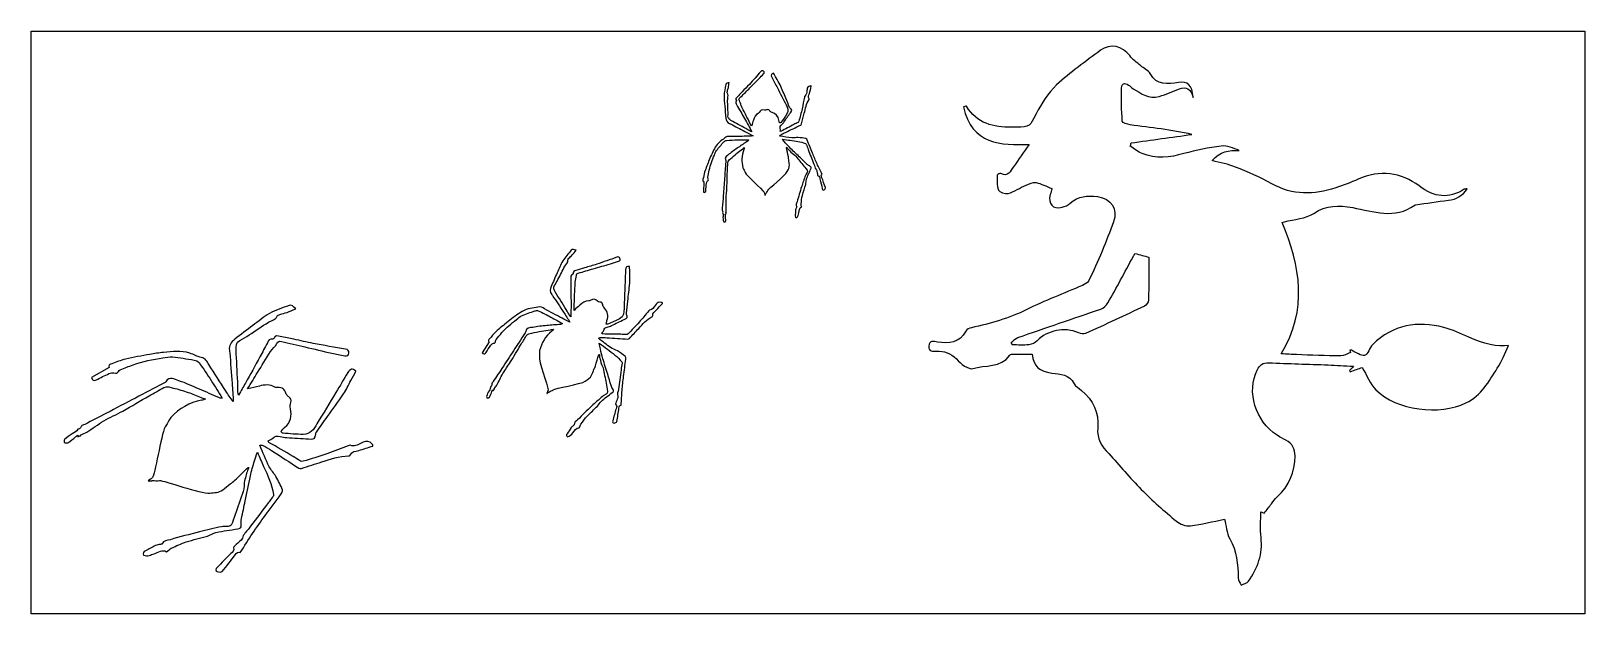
# Model space of a CAD drawing. Header units: centimetres. Extents: x -3.24 to 3.39, y -0.25 to 2.23.
import ezdxf

# ---------------------------------------------------------------- set-up
doc = ezdxf.new("R2010")
doc.units = ezdxf.units.CM
doc.header["$MEASUREMENT"] = 0
doc.layers.add('Layer 1', color=7, linetype='Continuous')

msp = doc.modelspace()

# ---------------------------------------------------------------- linework, layer by layer
at = {"layer": 'Layer 1'}
for points, knots in [([(-3.24033, 2.23494), (-3.24033, 2.23494), (-3.24033, -0.25026), (-3.24033, -0.25026), (-3.24033, -0.25026), (-3.24033, -0.25026), (3.38688, -0.25027), (3.38688, -0.25027), (3.38688, -0.25027), (3.38688, -0.25027), (3.38688, 2.23494), (3.38688, 2.23494), (3.38688, 2.23494), (3.38688, 2.23494), (-3.24033, 2.23494), (-3.24033, 2.23494)], [0, 0, 0, 0, 0.2, 0.2, 0.2, 0.2, 0.4, 0.4, 0.4, 0.4, 0.6, 0.6, 0.6, 0.6, 1, 1, 1, 1]), ([(3.01321, 0.79706), (2.97672, 0.7411), (2.94542, 0.68165), (2.87946, 0.64929), (2.87946, 0.64929), (2.76757, 0.59442), (2.58284, 0.61664), (2.49576, 0.70554), (2.49576, 0.70554), (2.47039, 0.73142), (2.45618, 0.76817), (2.43649, 0.80047), (2.43649, 0.80047), (2.4236, 0.79592), (2.40455, 0.78923), (2.38553, 0.78245), (2.38553, 0.78245), (2.38466, 0.7842), (2.38378, 0.786), (2.3828, 0.78772), (2.3828, 0.78772), (2.38701, 0.79227), (2.39119, 0.79677), (2.39942, 0.80558), (2.39942, 0.80558), (2.36116, 0.80778), (2.32645, 0.81024), (2.29171, 0.81156), (2.29171, 0.81156), (2.20736, 0.81479), (2.12296, 0.81659), (2.03869, 0.82095), (2.03869, 0.82095), (2.01268, 0.82233), (1.99972, 0.81087), (1.98919, 0.78973), (1.98919, 0.78973), (1.94315, 0.69768), (1.98096, 0.57275), (2.07454, 0.51126), (2.07454, 0.51126), (2.08642, 0.50345), (2.0988, 0.49621), (2.11161, 0.49001), (2.11161, 0.49001), (2.13971, 0.47633), (2.15093, 0.45297), (2.15045, 0.42336), (2.15045, 0.42336), (2.14939, 0.35481), (2.12592, 0.29596), (2.0742, 0.24921), (2.0742, 0.24921), (2.06494, 0.24077), (2.05822, 0.22955), (2.05044, 0.21952), (2.05044, 0.21952), (2.04009, 0.20618), (2.02978, 0.1928), (2.01946, 0.17944), (2.01946, 0.17944), (2.01451, 0.18127), (2.00967, 0.18309), (2.00475, 0.18494), (2.00475, 0.18494), (2.00475, 0.14867), (2.00134, 0.11197), (2.00552, 0.0762), (2.00552, 0.0762), (2.01372, 0.00564), (1.99121, -0.05501), (1.95202, -0.11086), (1.95202, -0.11086), (1.94596, -0.11954), (1.93091, -0.12192), (1.92008, -0.12724), (1.92008, -0.12724), (1.91585, -0.11727), (1.90839, -0.10745), (1.90804, -0.09737), (1.90804, -0.09737), (1.90645, -0.03924), (1.90346, 0.01722), (1.87211, 0.07022), (1.87211, 0.07022), (1.85758, 0.0948), (1.85661, 0.1274), (1.84999, 0.15412), (1.84999, 0.15412), (1.79837, 0.14338), (1.75162, 0.1306), (1.7041, 0.12523), (1.7041, 0.12523), (1.68505, 0.12311), (1.6601, 0.13237), (1.64489, 0.14492), (1.64489, 0.14492), (1.59306, 0.18791), (1.54231, 0.23274), (1.49482, 0.28062), (1.49482, 0.28062), (1.4464, 0.32936), (1.40335, 0.38336), (1.35613, 0.43331), (1.35613, 0.43331), (1.32642, 0.46469), (1.30414, 0.49647), (1.30909, 0.54301), (1.30909, 0.54301), (1.316, 0.60836), (1.28803, 0.66041), (1.24001, 0.70284), (1.24001, 0.70284), (1.22935, 0.71229), (1.21421, 0.71927), (1.20821, 0.73102), (1.20821, 0.73102), (1.18765, 0.77134), (1.15024, 0.77235), (1.1133, 0.77695), (1.1133, 0.77695), (1.05948, 0.78367), (1.03678, 0.80388), (1.02919, 0.8577), (1.02919, 0.8577), (1.0022, 0.8577), (0.97625, 0.85796), (0.95037, 0.85749), (0.95037, 0.85749), (0.94473, 0.85741), (0.93653, 0.8567), (0.93405, 0.8531), (0.93405, 0.8531), (0.89518, 0.79709), (0.82883, 0.8127), (0.77586, 0.7959), (0.77586, 0.7959), (0.75816, 0.79032), (0.72382, 0.81701), (0.70596, 0.83688), (0.70596, 0.83688), (0.68151, 0.86413), (0.65392, 0.86977), (0.62121, 0.87016), (0.62121, 0.87016), (0.60705, 0.87027), (0.58758, 0.8655), (0.58843, 0.89074), (0.58843, 0.89074), (0.58944, 0.91879), (0.61042, 0.91159), (0.6251, 0.90905), (0.6251, 0.90905), (0.6754, 0.90048), (0.71934, 0.90487), (0.74676, 0.95601), (0.74676, 0.95601), (0.75049, 0.96294), (0.76152, 0.968), (0.77004, 0.96987), (0.77004, 0.96987), (0.85135, 0.98765), (0.93051, 1.00998), (1.006, 1.04729), (1.006, 1.04729), (1.08339, 1.08555), (1.16451, 1.11616), (1.24378, 1.15061), (1.24378, 1.15061), (1.25328, 1.15474), (1.26532, 1.16021), (1.26939, 1.16842), (1.26939, 1.16842), (1.29008, 1.21041), (1.30945, 1.25303), (1.32755, 1.29621), (1.32755, 1.29621), (1.34496, 1.33762), (1.36102, 1.37969), (1.37645, 1.42191), (1.37645, 1.42191), (1.39627, 1.47607), (1.36637, 1.52108), (1.30835, 1.52896), (1.30835, 1.52896), (1.26543, 1.53478), (1.22604, 1.53163), (1.19183, 1.50091), (1.19183, 1.50091), (1.18257, 1.4926), (1.16953, 1.48694), (1.15725, 1.48398), (1.15725, 1.48398), (1.1169, 1.47411), (1.09521, 1.49779), (1.10671, 1.53766), (1.10671, 1.53766), (1.10925, 1.54647), (1.11147, 1.55539), (1.11364, 1.56343), (1.11364, 1.56343), (1.08935, 1.57296), (1.06837, 1.58449), (1.04596, 1.5888), (1.04596, 1.5888), (1.03289, 1.59126), (1.01688, 1.58393), (1.00347, 1.57811), (1.00347, 1.57811), (0.97751, 1.56681), (0.9533, 1.55025), (0.92648, 1.54242), (0.92648, 1.54242), (0.91447, 1.53898), (0.88886, 1.5479), (0.88515, 1.55729), (0.88515, 1.55729), (0.87774, 1.57637), (0.88057, 1.59965), (0.88065, 1.62116), (0.88065, 1.62116), (0.88065, 1.62336), (0.89211, 1.62891), (0.89547, 1.62727), (0.89547, 1.62727), (0.92783, 1.6111), (0.9363, 1.63783), (0.94937, 1.65622), (0.94937, 1.65622), (0.9717, 1.68757), (0.99382, 1.71919), (1.01692, 1.752), (1.01692, 1.752), (0.8963, 1.74742), (0.77202, 1.75073), (0.73614, 1.91247), (0.73614, 1.91247), (0.74551, 1.91393), (0.7491, 1.91512), (0.74955, 1.91443), (0.74955, 1.91443), (0.7931, 1.84008), (0.86396, 1.82479), (0.94201, 1.82484), (0.94201, 1.82484), (0.94799, 1.82484), (0.95386, 1.82487), (0.95984, 1.82495), (0.95984, 1.82495), (1.02228, 1.82611), (1.01839, 1.82818), (1.04633, 1.88181), (1.04633, 1.88181), (1.06948, 1.92637), (1.09755, 1.9714), (1.13377, 2.00526), (1.13377, 2.00526), (1.19166, 2.05947), (1.25746, 2.1054), (1.32115, 2.15316), (1.32115, 2.15316), (1.36192, 2.1838), (1.41505, 2.1715), (1.44548, 2.13022), (1.44548, 2.13022), (1.45784, 2.11355), (1.47609, 2.10112), (1.49218, 2.08736), (1.49218, 2.08736), (1.50573, 2.07577), (1.52528, 2.06794), (1.53308, 2.05352), (1.53308, 2.05352), (1.56187, 2.00068), (1.60706, 2.0092), (1.65307, 2.01598), (1.65307, 2.01598), (1.69292, 2.02175), (1.71202, 2.00463), (1.71564, 1.9524), (1.71564, 1.9524), (1.70529, 1.98992), (1.68733, 2.00021), (1.65764, 1.98817), (1.65764, 1.98817), (1.62925, 1.97671), (1.60062, 1.9655), (1.57141, 1.95637), (1.57141, 1.95637), (1.52752, 1.94253), (1.49426, 1.96971), (1.45949, 1.98891), (1.45949, 1.98891), (1.45232, 1.99285), (1.44716, 2.00013), (1.44039, 2.00489), (1.44039, 2.00489), (1.42401, 2.01648), (1.41099, 2.01129), (1.41049, 1.99235), (1.41049, 1.99235), (1.40946, 1.94499), (1.41017, 1.89742), (1.41374, 1.85024), (1.41374, 1.85024), (1.4143, 1.84418), (1.43544, 1.8368), (1.44774, 1.83519), (1.44774, 1.83519), (1.53553, 1.8236), (1.62364, 1.81331), (1.71052, 1.79426), (1.71052, 1.79426), (1.62421, 1.78225), (1.53799, 1.77029), (1.4517, 1.7583), (1.4517, 1.7583), (1.45046, 1.75356), (1.44924, 1.74875), (1.44802, 1.74399), (1.44802, 1.74399), (1.46469, 1.7333), (1.48019, 1.7196), (1.49826, 1.71256), (1.49826, 1.71256), (1.55724, 1.68967), (1.61618, 1.69544), (1.6764, 1.7124), (1.6764, 1.7124), (1.72847, 1.72703), (1.78207, 1.73814), (1.83571, 1.74457), (1.83571, 1.74457), (1.86066, 1.74759), (1.88744, 1.73584), (1.91292, 1.72608), (1.91292, 1.72608), (1.86895, 1.72746), (1.82955, 1.72163), (1.79711, 1.6829), (1.79711, 1.6829), (1.83225, 1.67343), (1.86574, 1.66769), (1.89659, 1.6552), (1.89659, 1.6552), (1.94935, 1.63387), (2.00211, 1.61141), (2.05177, 1.58382), (2.05177, 1.58382), (2.14054, 1.53442), (2.231, 1.53535), (2.32381, 1.56628), (2.32381, 1.56628), (2.35633, 1.57713), (2.38845, 1.58975), (2.41991, 1.60367), (2.41991, 1.60367), (2.51238, 1.6445), (2.6029, 1.63238), (2.67976, 1.57457), (2.67976, 1.57457), (2.74567, 1.52507), (2.80443, 1.51845), (2.87214, 1.56018), (2.87214, 1.56018), (2.87481, 1.56179), (2.87854, 1.56148), (2.88521, 1.56267), (2.88521, 1.56267), (2.86383, 1.53285), (2.83867, 1.51724), (2.80464, 1.51346), (2.80464, 1.51346), (2.75778, 1.50835), (2.71127, 1.50071), (2.6646, 1.49409), (2.6646, 1.49409), (2.66338, 1.49393), (2.66193, 1.49404), (2.66108, 1.49332), (2.66108, 1.49332), (2.57565, 1.42982), (2.48481, 1.46686), (2.3966, 1.4821), (2.3966, 1.4821), (2.33688, 1.49252), (2.285, 1.49348), (2.23036, 1.45741), (2.23036, 1.45741), (2.19583, 1.43466), (2.14733, 1.43296), (2.10521, 1.42172), (2.10521, 1.42172), (2.10098, 1.42058), (2.0969, 1.41873), (2.0959, 1.41841), (2.0959, 1.41841), (2.17289, 1.23191), (2.20623, 1.04778), (2.09177, 0.85892), (2.09177, 0.85892), (2.11677, 0.85752), (2.13643, 0.85614), (2.15617, 0.85537), (2.15617, 0.85537), (2.21911, 0.85299), (2.28216, 0.84992), (2.34516, 0.84955), (2.34516, 0.84955), (2.35921, 0.84944), (2.37334, 0.85931), (2.38752, 0.86458), (2.38752, 0.86458), (2.38646, 0.86762), (2.3853, 0.87069), (2.38424, 0.87379), (2.38424, 0.87379), (2.38662, 0.87379), (2.38921, 0.8745), (2.39123, 0.87368), (2.39123, 0.87368), (2.41031, 0.86572), (2.43147, 0.84809), (2.44745, 0.85204), (2.44745, 0.85204), (2.46187, 0.85556), (2.46803, 0.88511), (2.48216, 0.89882), (2.48216, 0.89882), (2.5686, 0.98293), (2.67234, 1.00084), (2.78558, 0.97097), (2.78558, 0.97097), (2.82196, 0.96134), (2.85702, 0.94538), (2.89131, 0.92938), (2.89131, 0.92938), (2.95166, 0.90107), (3.01754, 0.8853), (3.06104, 0.89496), (3.06104, 0.89496), (3.044, 0.85971), (3.03213, 0.82614), (3.01321, 0.79706)], [0, 0, 0, 0, 0.0089286, 0.0089286, 0.0089286, 0.0089286, 0.0178571, 0.0178571, 0.0178571, 0.0178571, 0.0267857, 0.0267857, 0.0267857, 0.0267857, 0.0357143, 0.0357143, 0.0357143, 0.0357143, 0.0446429, 0.0446429, 0.0446429, 0.0446429, 0.0535714, 0.0535714, 0.0535714, 0.0535714, 0.0625, 0.0625, 0.0625, 0.0625, 0.0714286, 0.0714286, 0.0714286, 0.0714286, 0.0803571, 0.0803571, 0.0803571, 0.0803571, 0.0892857, 0.0892857, 0.0892857, 0.0892857, 0.0982143, 0.0982143, 0.0982143, 0.0982143, 0.1071429, 0.1071429, 0.1071429, 0.1071429, 0.1160714, 0.1160714, 0.1160714, 0.1160714, 0.125, 0.125, 0.125, 0.125, 0.1339286, 0.1339286, 0.1339286, 0.1339286, 0.1428571, 0.1428571, 0.1428571, 0.1428571, 0.1517857, 0.1517857, 0.1517857, 0.1517857, 0.1607143, 0.1607143, 0.1607143, 0.1607143, 0.1696429, 0.1696429, 0.1696429, 0.1696429, 0.1785714, 0.1785714, 0.1785714, 0.1785714, 0.1875, 0.1875, 0.1875, 0.1875, 0.1964286, 0.1964286, 0.1964286, 0.1964286, 0.2053571, 0.2053571, 0.2053571, 0.2053571, 0.2142857, 0.2142857, 0.2142857, 0.2142857, 0.2232143, 0.2232143, 0.2232143, 0.2232143, 0.2321429, 0.2321429, 0.2321429, 0.2321429, 0.2410714, 0.2410714, 0.2410714, 0.2410714, 0.25, 0.25, 0.25, 0.25, 0.2589286, 0.2589286, 0.2589286, 0.2589286, 0.2678571, 0.2678571, 0.2678571, 0.2678571, 0.2767857, 0.2767857, 0.2767857, 0.2767857, 0.2857143, 0.2857143, 0.2857143, 0.2857143, 0.2946429, 0.2946429, 0.2946429, 0.2946429, 0.3035714, 0.3035714, 0.3035714, 0.3035714, 0.3125, 0.3125, 0.3125, 0.3125, 0.3214286, 0.3214286, 0.3214286, 0.3214286, 0.3303571, 0.3303571, 0.3303571, 0.3303571, 0.3392857, 0.3392857, 0.3392857, 0.3392857, 0.3482143, 0.3482143, 0.3482143, 0.3482143, 0.3571429, 0.3571429, 0.3571429, 0.3571429, 0.3660714, 0.3660714, 0.3660714, 0.3660714, 0.375, 0.375, 0.375, 0.375, 0.3839286, 0.3839286, 0.3839286, 0.3839286, 0.3928571, 0.3928571, 0.3928571, 0.3928571, 0.4017857, 0.4017857, 0.4017857, 0.4017857, 0.4107143, 0.4107143, 0.4107143, 0.4107143, 0.4196429, 0.4196429, 0.4196429, 0.4196429, 0.4285714, 0.4285714, 0.4285714, 0.4285714, 0.4375, 0.4375, 0.4375, 0.4375, 0.4464286, 0.4464286, 0.4464286, 0.4464286, 0.4553571, 0.4553571, 0.4553571, 0.4553571, 0.4642857, 0.4642857, 0.4642857, 0.4642857, 0.4732143, 0.4732143, 0.4732143, 0.4732143, 0.4821429, 0.4821429, 0.4821429, 0.4821429, 0.4910714, 0.4910714, 0.4910714, 0.4910714, 0.5, 0.5, 0.5, 0.5, 0.5089286, 0.5089286, 0.5089286, 0.5089286, 0.5178571, 0.5178571, 0.5178571, 0.5178571, 0.5267857, 0.5267857, 0.5267857, 0.5267857, 0.5357143, 0.5357143, 0.5357143, 0.5357143, 0.5446429, 0.5446429, 0.5446429, 0.5446429, 0.5535714, 0.5535714, 0.5535714, 0.5535714, 0.5625, 0.5625, 0.5625, 0.5625, 0.5714286, 0.5714286, 0.5714286, 0.5714286, 0.5803571, 0.5803571, 0.5803571, 0.5803571, 0.5892857, 0.5892857, 0.5892857, 0.5892857, 0.5982143, 0.5982143, 0.5982143, 0.5982143, 0.6071429, 0.6071429, 0.6071429, 0.6071429, 0.6160714, 0.6160714, 0.6160714, 0.6160714, 0.625, 0.625, 0.625, 0.625, 0.6339286, 0.6339286, 0.6339286, 0.6339286, 0.6428571, 0.6428571, 0.6428571, 0.6428571, 0.6517857, 0.6517857, 0.6517857, 0.6517857, 0.6607143, 0.6607143, 0.6607143, 0.6607143, 0.6696429, 0.6696429, 0.6696429, 0.6696429, 0.6785714, 0.6785714, 0.6785714, 0.6785714, 0.6875, 0.6875, 0.6875, 0.6875, 0.6964286, 0.6964286, 0.6964286, 0.6964286, 0.7053571, 0.7053571, 0.7053571, 0.7053571, 0.7142857, 0.7142857, 0.7142857, 0.7142857, 0.7232143, 0.7232143, 0.7232143, 0.7232143, 0.7321429, 0.7321429, 0.7321429, 0.7321429, 0.7410714, 0.7410714, 0.7410714, 0.7410714, 0.75, 0.75, 0.75, 0.75, 0.7589286, 0.7589286, 0.7589286, 0.7589286, 0.7678571, 0.7678571, 0.7678571, 0.7678571, 0.7767857, 0.7767857, 0.7767857, 0.7767857, 0.7857143, 0.7857143, 0.7857143, 0.7857143, 0.7946429, 0.7946429, 0.7946429, 0.7946429, 0.8035714, 0.8035714, 0.8035714, 0.8035714, 0.8125, 0.8125, 0.8125, 0.8125, 0.8214286, 0.8214286, 0.8214286, 0.8214286, 0.8303571, 0.8303571, 0.8303571, 0.8303571, 0.8392857, 0.8392857, 0.8392857, 0.8392857, 0.8482143, 0.8482143, 0.8482143, 0.8482143, 0.8571429, 0.8571429, 0.8571429, 0.8571429, 0.8660714, 0.8660714, 0.8660714, 0.8660714, 0.875, 0.875, 0.875, 0.875, 0.8839286, 0.8839286, 0.8839286, 0.8839286, 0.8928571, 0.8928571, 0.8928571, 0.8928571, 0.9017857, 0.9017857, 0.9017857, 0.9017857, 0.9107143, 0.9107143, 0.9107143, 0.9107143, 0.9196429, 0.9196429, 0.9196429, 0.9196429, 0.9285714, 0.9285714, 0.9285714, 0.9285714, 0.9375, 0.9375, 0.9375, 0.9375, 0.9464286, 0.9464286, 0.9464286, 0.9464286, 0.9553571, 0.9553571, 0.9553571, 0.9553571, 0.9642857, 0.9642857, 0.9642857, 0.9642857, 0.9732143, 0.9732143, 0.9732143, 0.9732143, 0.9821429, 0.9821429, 0.9821429, 0.9821429, 1, 1, 1, 1]), ([(0.14232, 1.55818), (0.13825, 1.55524), (0.13544, 1.55847), (0.13436, 1.56263), (0.13436, 1.56263), (0.13084, 1.5766), (0.12745, 1.59065), (0.12401, 1.60465), (0.12401, 1.60465), (0.12271, 1.60992), (0.12319, 1.61624), (0.11544, 1.61727), (0.11544, 1.61727), (0.11488, 1.61735), (0.11438, 1.61968), (0.11414, 1.62097), (0.11414, 1.62097), (0.1129, 1.62745), (0.11186, 1.63399), (0.11057, 1.64047), (0.11057, 1.64047), (0.1102, 1.64214), (0.10975, 1.64423), (0.10856, 1.64521), (0.10856, 1.64521), (0.10163, 1.65085), (0.10147, 1.65952), (0.09853, 1.66685), (0.09853, 1.66685), (0.09009, 1.6877), (0.08215, 1.70876), (0.07408, 1.72974), (0.07408, 1.72974), (0.0712, 1.7372), (0.06855, 1.74469), (0.06561, 1.75207), (0.06561, 1.75207), (0.06505, 1.75345), (0.06368, 1.75498), (0.0623, 1.75551), (0.0623, 1.75551), (0.04145, 1.76337), (0.01975, 1.76718), (-0.00231, 1.76951), (-0.00231, 1.76951), (-0.01311, 1.77067), (-0.02377, 1.77253), (-0.03689, 1.7744), (-0.03689, 1.7744), (-0.03162, 1.76808), (-0.02787, 1.76316), (-0.02369, 1.75858), (-0.02369, 1.75858), (-0.01588, 1.74998), (-0.00813, 1.74136), (0.00015, 1.73321), (0.00015, 1.73321), (0.01354, 1.72006), (0.02743, 1.70733), (0.04108, 1.69437), (0.04108, 1.69437), (0.05084, 1.68506), (0.06039, 1.67551), (0.07032, 1.66635), (0.07032, 1.66635), (0.07387, 1.6631), (0.07797, 1.66013), (0.08231, 1.65804), (0.08231, 1.65804), (0.08803, 1.65526), (0.08728, 1.65188), (0.08527, 1.64717), (0.08527, 1.64717), (0.07884, 1.63212), (0.07217, 1.61711), (0.06656, 1.60171), (0.06656, 1.60171), (0.06426, 1.59536), (0.06516, 1.58793), (0.06333, 1.58131), (0.06333, 1.58131), (0.05904, 1.56562), (0.05341, 1.55022), (0.04949, 1.53443), (0.04949, 1.53443), (0.04661, 1.52279), (0.04531, 1.5107), (0.04383, 1.49874), (0.04383, 1.49874), (0.04333, 1.49477), (0.04449, 1.49059), (0.04497, 1.48562), (0.04497, 1.48562), (0.03455, 1.48067), (0.03698, 1.46914), (0.03436, 1.45974), (0.03436, 1.45974), (0.03219, 1.45204), (0.03214, 1.44349), (0.02439, 1.43823), (0.02439, 1.43823), (0.01918, 1.43871), (0.01812, 1.44188), (0.01854, 1.4468), (0.01854, 1.4468), (0.01933, 1.45524), (0.01918, 1.46379), (0.0201, 1.47217), (0.0201, 1.47217), (0.02052, 1.47569), (0.02261, 1.47905), (0.02391, 1.48254), (0.02391, 1.48254), (0.02436, 1.48362), (0.02534, 1.48524), (0.02497, 1.48577), (0.02497, 1.48577), (0.01928, 1.49326), (0.02478, 1.50019), (0.02661, 1.50686), (0.02661, 1.50686), (0.03259, 1.52834), (0.03923, 1.54975), (0.04592, 1.57105), (0.04592, 1.57105), (0.05105, 1.58716), (0.05669, 1.60309), (0.06219, 1.61907), (0.06219, 1.61907), (0.06283, 1.62092), (0.06391, 1.62262), (0.06499, 1.62428), (0.06499, 1.62428), (0.0729, 1.63629), (0.07311, 1.63717), (0.06385, 1.64878), (0.06385, 1.64878), (0.05255, 1.66294), (0.04099, 1.67685), (0.02932, 1.69072), (0.02932, 1.69072), (0.02376, 1.69733), (0.01884, 1.70554), (0.01167, 1.70948), (0.01167, 1.70948), (0.00252, 1.71451), (-0.00286, 1.72252), (-0.00973, 1.72935), (-0.00973, 1.72935), (-0.01272, 1.73237), (-0.01486, 1.7362), (-0.01743, 1.73964), (-0.01743, 1.73964), (-0.01799, 1.73935), (-0.01857, 1.73908), (-0.0191, 1.73879), (-0.0191, 1.73879), (-0.01606, 1.72548), (-0.01288, 1.71217), (-0.01008, 1.69881), (-0.01008, 1.69881), (-0.00915, 1.6945), (-0.00921, 1.69003), (-0.00873, 1.68563), (-0.00873, 1.68563), (-0.00791, 1.67857), (-0.00696, 1.6715), (-0.00624, 1.66444), (-0.00624, 1.66444), (-0.00518, 1.65367), (-0.01111, 1.64497), (-0.01534, 1.63597), (-0.01534, 1.63597), (-0.0232, 1.61925), (-0.09493, 1.56294), (-0.09797, 1.55577), (-0.09797, 1.55577), (-0.10009, 1.55085), (-0.10376, 1.54664), (-0.10644, 1.54199), (-0.10644, 1.54199), (-0.10747, 1.54016), (-0.11186, 1.52656), (-0.11136, 1.53993), (-0.11136, 1.53993), (-0.11125, 1.54247), (-0.11178, 1.54543), (-0.11305, 1.5475), (-0.11305, 1.5475), (-0.12136, 1.56052), (-0.19155, 1.6206), (-0.19422, 1.6318), (-0.19422, 1.6318), (-0.19586, 1.63863), (-0.202, 1.64434), (-0.20398, 1.65117), (-0.20398, 1.65117), (-0.21157, 1.67773), (-0.21033, 1.70414), (-0.20041, 1.73004), (-0.20041, 1.73004), (-0.19959, 1.73218), (-0.19933, 1.73451), (-0.1984, 1.73861), (-0.1984, 1.73861), (-0.20224, 1.73562), (-0.20446, 1.73382), (-0.20673, 1.7321), (-0.20673, 1.7321), (-0.21493, 1.72591), (-0.22337, 1.71998), (-0.23131, 1.71345), (-0.23131, 1.71345), (-0.24015, 1.70612), (-0.24888, 1.69861), (-0.257, 1.69046), (-0.257, 1.69046), (-0.26184, 1.68559), (-0.26872, 1.68181), (-0.26893, 1.67326), (-0.26893, 1.67326), (-0.26925, 1.66072), (-0.27028, 1.6482), (-0.2707, 1.63566), (-0.2707, 1.63566), (-0.27147, 1.61309), (-0.27171, 1.5905), (-0.27276, 1.56795), (-0.27276, 1.56795), (-0.2735, 1.55207), (-0.27596, 1.53631), (-0.27636, 1.52046), (-0.27636, 1.52046), (-0.27678, 1.50519), (-0.27533, 1.48995), (-0.27504, 1.47466), (-0.27504, 1.47466), (-0.27499, 1.47027), (-0.27628, 1.46588), (-0.27713, 1.46019), (-0.27713, 1.46019), (-0.27652, 1.45982), (-0.27586, 1.45937), (-0.27515, 1.45884), (-0.27515, 1.45884), (-0.27658, 1.45704), (-0.27703, 1.4545), (-0.27658, 1.4522), (-0.27658, 1.4522), (-0.27782, 1.45289), (-0.27901, 1.45358), (-0.2802, 1.45426), (-0.2802, 1.45426), (-0.27988, 1.4522), (-0.27949, 1.45011), (-0.27925, 1.44804), (-0.27925, 1.44804), (-0.27843, 1.44092), (-0.27719, 1.43383), (-0.27719, 1.42674), (-0.27719, 1.42674), (-0.27716, 1.42439), (-0.28034, 1.422), (-0.28208, 1.41962), (-0.28208, 1.41962), (-0.28377, 1.42105), (-0.28679, 1.42221), (-0.28708, 1.42388), (-0.28708, 1.42388), (-0.2883, 1.43084), (-0.29007, 1.43814), (-0.28909, 1.44499), (-0.28909, 1.44499), (-0.28814, 1.45121), (-0.28888, 1.45658), (-0.29084, 1.46139), (-0.29084, 1.46139), (-0.28991, 1.46324), (-0.2897, 1.46546), (-0.29073, 1.46785), (-0.29073, 1.46785), (-0.29166, 1.46997), (-0.29256, 1.47214), (-0.29348, 1.47425), (-0.29348, 1.47425), (-0.29337, 1.47412), (-0.29322, 1.47401), (-0.29311, 1.47391), (-0.29311, 1.47391), (-0.29263, 1.4769), (-0.29229, 1.47843), (-0.29218, 1.48002), (-0.29218, 1.48002), (-0.29067, 1.49806), (-0.28919, 1.51608), (-0.28784, 1.53413), (-0.28784, 1.53413), (-0.28604, 1.55842), (-0.28432, 1.58265), (-0.28263, 1.60692), (-0.28263, 1.60692), (-0.28099, 1.6302), (-0.2793, 1.65346), (-0.27766, 1.67674), (-0.27766, 1.67674), (-0.27747, 1.67896), (-0.27663, 1.68161), (-0.27747, 1.68338), (-0.27747, 1.68338), (-0.28477, 1.69828), (-0.27165, 1.70328), (-0.26392, 1.70971), (-0.26392, 1.70971), (-0.25138, 1.72013), (-0.23765, 1.72924), (-0.22423, 1.73863), (-0.22423, 1.73863), (-0.21134, 1.74765), (-0.19827, 1.75636), (-0.18528, 1.76522), (-0.18528, 1.76522), (-0.18335, 1.76654), (-0.18155, 1.7681), (-0.1802, 1.7712), (-0.1802, 1.7712), (-0.19565, 1.77117), (-0.2111, 1.77136), (-0.22656, 1.77101), (-0.22656, 1.77101), (-0.24265, 1.77069), (-0.25879, 1.77027), (-0.27477, 1.769), (-0.27477, 1.769), (-0.2785, 1.76871), (-0.28268, 1.76553), (-0.28538, 1.76254), (-0.28538, 1.76254), (-0.29628, 1.7505), (-0.30705, 1.73836), (-0.31694, 1.7255), (-0.31694, 1.7255), (-0.3212, 1.72), (-0.32329, 1.71277), (-0.32599, 1.70616), (-0.32599, 1.70616), (-0.33451, 1.68515), (-0.34353, 1.6643), (-0.3479, 1.64187), (-0.3479, 1.64187), (-0.34988, 1.63176), (-0.35208, 1.62168), (-0.35391, 1.61152), (-0.35391, 1.61152), (-0.35423, 1.6098), (-0.35333, 1.60774), (-0.35267, 1.60594), (-0.35267, 1.60594), (-0.35121, 1.60197), (-0.35092, 1.59911), (-0.35516, 1.59591), (-0.35516, 1.59591), (-0.35778, 1.5939), (-0.35918, 1.58924), (-0.35968, 1.58556), (-0.35968, 1.58556), (-0.36108, 1.57527), (-0.36211, 1.56484), (-0.36259, 1.55444), (-0.36259, 1.55444), (-0.36296, 1.54642), (-0.36714, 1.54634), (-0.37307, 1.54798), (-0.37307, 1.54798), (-0.37307, 1.54798), (-0.37079, 1.59291), (-0.37079, 1.59291), (-0.37079, 1.59291), (-0.3773, 1.59352), (-0.37616, 1.59794), (-0.37484, 1.60283), (-0.37484, 1.60283), (-0.3723, 1.61307), (-0.37095, 1.62368), (-0.36762, 1.6336), (-0.36762, 1.6336), (-0.36167, 1.65119), (-0.35476, 1.66845), (-0.34788, 1.68572), (-0.34788, 1.68572), (-0.34418, 1.69514), (-0.34002, 1.70437), (-0.33566, 1.71353), (-0.33566, 1.71353), (-0.32717, 1.73136), (-0.31867, 1.74938), (-0.30327, 1.76264), (-0.30327, 1.76264), (-0.29644, 1.76849), (-0.28798, 1.77267), (-0.28197, 1.7792), (-0.28197, 1.7792), (-0.27514, 1.78663), (-0.26755, 1.78542), (-0.25924, 1.78542), (-0.25924, 1.78542), (-0.2363, 1.78545), (-0.21333, 1.78598), (-0.19034, 1.78635), (-0.19034, 1.78635), (-0.18052, 1.78651), (-0.17076, 1.78669), (-0.16044, 1.7881), (-0.16044, 1.7881), (-0.17243, 1.7945), (-0.18436, 1.80101), (-0.19637, 1.80731), (-0.19637, 1.80731), (-0.21656, 1.81784), (-0.23677, 1.82829), (-0.25704, 1.83877), (-0.25704, 1.83877), (-0.25857, 1.83956), (-0.26019, 1.84025), (-0.2618, 1.84086), (-0.2618, 1.84086), (-0.27252, 1.84488), (-0.27558, 1.85412), (-0.27672, 1.86398), (-0.27672, 1.86398), (-0.27873, 1.88081), (-0.28003, 1.89771), (-0.28151, 1.91462), (-0.28151, 1.91462), (-0.28283, 1.92981), (-0.28545, 1.94507), (-0.28471, 1.96015), (-0.28471, 1.96015), (-0.28392, 1.97571), (-0.27992, 1.99113), (-0.27701, 2.00658), (-0.27701, 2.00658), (-0.27574, 2.01312), (-0.26976, 2.01288), (-0.26278, 2.01518), (-0.26278, 2.01518), (-0.26408, 2.00716), (-0.26482, 2.00076), (-0.26619, 1.99449), (-0.26619, 1.99449), (-0.26735, 1.98922), (-0.26942, 1.98414), (-0.27069, 1.97891), (-0.27069, 1.97891), (-0.2713, 1.97656), (-0.27209, 1.97317), (-0.27095, 1.97163), (-0.27095, 1.97163), (-0.26523, 1.96385), (-0.26904, 1.95599), (-0.26931, 1.9479), (-0.26931, 1.9479), (-0.26981, 1.9307), (-0.26844, 1.91345), (-0.26799, 1.89623), (-0.26799, 1.89623), (-0.26778, 1.88832), (-0.26757, 1.88033), (-0.26825, 1.87247), (-0.26825, 1.87247), (-0.26912, 1.86234), (-0.26219, 1.85821), (-0.25529, 1.85429), (-0.25529, 1.85429), (-0.23447, 1.84252), (-0.21338, 1.83119), (-0.19248, 1.81952), (-0.19248, 1.81952), (-0.18584, 1.81582), (-0.17949, 1.81161), (-0.17293, 1.80777), (-0.17293, 1.80777), (-0.17134, 1.80684), (-0.16941, 1.80653), (-0.16658, 1.80557), (-0.16658, 1.80557), (-0.17185, 1.81541), (-0.17634, 1.82417), (-0.18111, 1.83277), (-0.18111, 1.83277), (-0.19191, 1.85219), (-0.20275, 1.87156), (-0.21376, 1.89087), (-0.21376, 1.89087), (-0.21963, 1.90122), (-0.22575, 1.9114), (-0.2318, 1.92161), (-0.2318, 1.92161), (-0.23455, 1.92629), (-0.2368, 1.93087), (-0.23278, 1.936), (-0.23278, 1.936), (-0.23222, 1.93671), (-0.23164, 1.9383), (-0.23199, 1.93862), (-0.23199, 1.93862), (-0.23792, 1.9451), (-0.23249, 1.94942), (-0.22881, 1.95357), (-0.22881, 1.95357), (-0.22193, 1.96132), (-0.21471, 1.96865), (-0.20748, 1.97606), (-0.20748, 1.97606), (-0.19721, 1.98664), (-0.18658, 1.99686), (-0.17666, 2.00773), (-0.17666, 2.00773), (-0.16028, 2.02567), (-0.1442, 2.04385), (-0.12837, 2.06223), (-0.12837, 2.06223), (-0.12448, 2.06673), (-0.12043, 2.06641), (-0.11668, 2.06398), (-0.11668, 2.06398), (-0.11202, 2.06102), (-0.11245, 2.05681), (-0.11628, 2.05279), (-0.11628, 2.05279), (-0.12308, 2.04575), (-0.12954, 2.0384), (-0.13641, 2.03144), (-0.13641, 2.03144), (-0.15078, 2.01683), (-0.16536, 2.00247), (-0.17978, 1.98792), (-0.17978, 1.98792), (-0.1924, 1.97519), (-0.20478, 1.96228), (-0.21762, 1.94977), (-0.21762, 1.94977), (-0.2214, 1.94609), (-0.22244, 1.94408), (-0.21918, 1.93882), (-0.21918, 1.93882), (-0.21526, 1.9325), (-0.21479, 1.92419), (-0.21153, 1.91731), (-0.21153, 1.91731), (-0.20378, 1.90064), (-0.19526, 1.88434), (-0.187, 1.86791), (-0.187, 1.86791), (-0.18089, 1.85574), (-0.17467, 1.84362), (-0.16782, 1.83005), (-0.16782, 1.83005), (-0.16462, 1.83971), (-0.162, 1.8477), (-0.15941, 1.85569), (-0.15941, 1.85569), (-0.15571, 1.8672), (-0.15092, 1.87792), (-0.13933, 1.88384), (-0.13933, 1.88384), (-0.13782, 1.88461), (-0.13655, 1.88606), (-0.13565, 1.88749), (-0.13565, 1.88749), (-0.12882, 1.89852), (-0.12454, 1.90019), (-0.11268, 1.89728), (-0.11268, 1.89728), (-0.11006, 1.89664), (-0.10686, 1.8976), (-0.10421, 1.89858), (-0.10421, 1.89858), (-0.09932, 1.90041), (-0.0954, 1.90133), (-0.09143, 1.89617), (-0.09143, 1.89617), (-0.08868, 1.89268), (-0.08442, 1.88969), (-0.08026, 1.8881), (-0.08026, 1.8881), (-0.06441, 1.88212), (-0.05322, 1.87267), (-0.05137, 1.85463), (-0.05137, 1.85463), (-0.05103, 1.85103), (-0.04941, 1.84759), (-0.04801, 1.84301), (-0.04801, 1.84301), (-0.04621, 1.84365), (-0.0433, 1.84378), (-0.04222, 1.84526), (-0.04222, 1.84526), (-0.03336, 1.8573), (-0.02418, 1.8692), (-0.01637, 1.8819), (-0.01637, 1.8819), (-0.00825, 1.89513), (-0.01317, 1.90764), (-0.01994, 1.92026), (-0.01994, 1.92026), (-0.0329, 1.94431), (-0.04494, 1.96889), (-0.05741, 1.99321), (-0.05741, 1.99321), (-0.06522, 2.0084), (-0.0731, 2.02353), (-0.08098, 2.03869), (-0.08098, 2.03869), (-0.08569, 2.04779), (-0.08413, 2.05234), (-0.07394, 2.05591), (-0.07394, 2.05591), (-0.0701, 2.04916), (-0.06619, 2.0422), (-0.06227, 2.03525), (-0.06227, 2.03525), (-0.05669, 2.02535), (-0.05036, 2.0158), (-0.04568, 2.00551), (-0.04568, 2.00551), (-0.03713, 1.98678), (-0.02962, 1.96762), (-0.02163, 1.94865), (-0.02163, 1.94865), (-0.01615, 1.93555), (-0.01068, 1.92243), (-0.00512, 1.90939), (-0.00512, 1.90939), (-0.00462, 1.90828), (-0.00385, 1.90717), (-0.00292, 1.9064), (-0.00292, 1.9064), (0.0061, 1.89891), (0.00602, 1.89703), (-0.0017, 1.88664), (-0.0017, 1.88664), (-0.0113, 1.87368), (-0.02019, 1.86021), (-0.02961, 1.84711), (-0.02961, 1.84711), (-0.03255, 1.84298), (-0.03612, 1.83925), (-0.03969, 1.83565), (-0.03969, 1.83565), (-0.04414, 1.8312), (-0.04718, 1.82687), (-0.04496, 1.81991), (-0.04496, 1.81991), (-0.04388, 1.81639), (-0.04517, 1.8121), (-0.04538, 1.80771), (-0.04538, 1.80771), (-0.04361, 1.80763), (-0.04226, 1.8071), (-0.04138, 1.80758), (-0.04138, 1.80758), (-0.02307, 1.81732), (-0.00487, 1.82721), (0.01342, 1.83692), (0.01342, 1.83692), (0.01911, 1.83991), (0.02514, 1.84224), (0.03072, 1.84525), (0.03072, 1.84525), (0.03236, 1.84615), (0.03397, 1.84827), (0.03448, 1.85012), (0.03448, 1.85012), (0.03916, 1.86785), (0.04401, 1.88557), (0.04805, 1.90349), (0.04805, 1.90349), (0.05183, 1.92003), (0.05464, 1.93672), (0.05795, 1.95336), (0.05795, 1.95336), (0.05827, 1.955), (0.05843, 1.95722), (0.05951, 1.95802), (0.05951, 1.95802), (0.06742, 1.964), (0.06737, 1.97281), (0.06835, 1.98128), (0.06835, 1.98128), (0.06909, 1.98824), (0.0701, 1.99525), (0.07687, 1.99919), (0.07687, 1.99919), (0.07925, 2.00054), (0.08216, 2.00086), (0.08489, 2.00162), (0.08489, 2.00162), (0.08568, 2.00106), (0.08653, 2.00051), (0.08732, 1.99995), (0.08732, 1.99995), (0.08465, 1.98939), (0.08227, 1.97876), (0.07925, 1.96828), (0.07925, 1.96828), (0.07713, 1.96108), (0.07264, 1.95434), (0.07798, 1.94672), (0.07798, 1.94672), (0.07862, 1.94582), (0.07848, 1.9436), (0.07779, 1.94257), (0.07779, 1.94257), (0.06617, 1.925), (0.0625, 1.90463), (0.05739, 1.88478), (0.05739, 1.88478), (0.05345, 1.86957), (0.04996, 1.85422), (0.04604, 1.83898), (0.04604, 1.83898), (0.04556, 1.83718), (0.04413, 1.83496), (0.04249, 1.83419), (0.04249, 1.83419), (0.02077, 1.82374), (-0.00109, 1.81358), (-0.02286, 1.80318), (-0.02286, 1.80318), (-0.02979, 1.7999), (-0.03657, 1.79638), (-0.04323, 1.79265), (-0.04323, 1.79265), (-0.04482, 1.79175), (-0.04569, 1.78958), (-0.04752, 1.78712), (-0.04752, 1.78712), (-0.02895, 1.78437), (-0.01217, 1.78135), (0.00474, 1.77971), (0.00474, 1.77971), (0.01342, 1.77886), (0.02239, 1.78114), (0.0312, 1.78085), (0.0312, 1.78085), (0.04229, 1.78045), (0.05343, 1.77932), (0.06438, 1.77754), (0.06438, 1.77754), (0.06671, 1.77717), (0.06904, 1.77299), (0.07023, 1.77011), (0.07023, 1.77011), (0.07782, 1.75172), (0.08494, 1.73315), (0.09243, 1.71476), (0.09243, 1.71476), (0.09865, 1.6996), (0.10494, 1.68449), (0.11167, 1.66957), (0.11167, 1.66957), (0.11842, 1.65444), (0.12577, 1.63959), (0.13315, 1.62406), (0.13315, 1.62406), (0.12818, 1.62118), (0.12945, 1.6166), (0.13154, 1.61141), (0.13154, 1.61141), (0.13731, 1.59688), (0.14305, 1.58233), (0.14786, 1.56749), (0.14786, 1.56749), (0.14867, 1.5652), (0.1451, 1.56022), (0.14232, 1.55818)], [0, 0, 0, 0, 0.0051282, 0.0051282, 0.0051282, 0.0051282, 0.0102564, 0.0102564, 0.0102564, 0.0102564, 0.0153846, 0.0153846, 0.0153846, 0.0153846, 0.0205128, 0.0205128, 0.0205128, 0.0205128, 0.025641, 0.025641, 0.025641, 0.025641, 0.0307692, 0.0307692, 0.0307692, 0.0307692, 0.0358974, 0.0358974, 0.0358974, 0.0358974, 0.0410256, 0.0410256, 0.0410256, 0.0410256, 0.0461538, 0.0461538, 0.0461538, 0.0461538, 0.0512821, 0.0512821, 0.0512821, 0.0512821, 0.0564103, 0.0564103, 0.0564103, 0.0564103, 0.0615385, 0.0615385, 0.0615385, 0.0615385, 0.0666667, 0.0666667, 0.0666667, 0.0666667, 0.0717949, 0.0717949, 0.0717949, 0.0717949, 0.0769231, 0.0769231, 0.0769231, 0.0769231, 0.0820513, 0.0820513, 0.0820513, 0.0820513, 0.0871795, 0.0871795, 0.0871795, 0.0871795, 0.0923077, 0.0923077, 0.0923077, 0.0923077, 0.0974359, 0.0974359, 0.0974359, 0.0974359, 0.1025641, 0.1025641, 0.1025641, 0.1025641, 0.1076923, 0.1076923, 0.1076923, 0.1076923, 0.1128205, 0.1128205, 0.1128205, 0.1128205, 0.1179487, 0.1179487, 0.1179487, 0.1179487, 0.1230769, 0.1230769, 0.1230769, 0.1230769, 0.1282051, 0.1282051, 0.1282051, 0.1282051, 0.1333333, 0.1333333, 0.1333333, 0.1333333, 0.1384615, 0.1384615, 0.1384615, 0.1384615, 0.1435897, 0.1435897, 0.1435897, 0.1435897, 0.1487179, 0.1487179, 0.1487179, 0.1487179, 0.1538462, 0.1538462, 0.1538462, 0.1538462, 0.1589744, 0.1589744, 0.1589744, 0.1589744, 0.1641026, 0.1641026, 0.1641026, 0.1641026, 0.1692308, 0.1692308, 0.1692308, 0.1692308, 0.174359, 0.174359, 0.174359, 0.174359, 0.1794872, 0.1794872, 0.1794872, 0.1794872, 0.1846154, 0.1846154, 0.1846154, 0.1846154, 0.1897436, 0.1897436, 0.1897436, 0.1897436, 0.1948718, 0.1948718, 0.1948718, 0.1948718, 0.2, 0.2, 0.2, 0.2, 0.2051282, 0.2051282, 0.2051282, 0.2051282, 0.2102564, 0.2102564, 0.2102564, 0.2102564, 0.2153846, 0.2153846, 0.2153846, 0.2153846, 0.2205128, 0.2205128, 0.2205128, 0.2205128, 0.225641, 0.225641, 0.225641, 0.225641, 0.2307692, 0.2307692, 0.2307692, 0.2307692, 0.2358974, 0.2358974, 0.2358974, 0.2358974, 0.2410256, 0.2410256, 0.2410256, 0.2410256, 0.2461538, 0.2461538, 0.2461538, 0.2461538, 0.2512821, 0.2512821, 0.2512821, 0.2512821, 0.2564103, 0.2564103, 0.2564103, 0.2564103, 0.2615385, 0.2615385, 0.2615385, 0.2615385, 0.2666667, 0.2666667, 0.2666667, 0.2666667, 0.2717949, 0.2717949, 0.2717949, 0.2717949, 0.2769231, 0.2769231, 0.2769231, 0.2769231, 0.2820513, 0.2820513, 0.2820513, 0.2820513, 0.2871795, 0.2871795, 0.2871795, 0.2871795, 0.2923077, 0.2923077, 0.2923077, 0.2923077, 0.2974359, 0.2974359, 0.2974359, 0.2974359, 0.3025641, 0.3025641, 0.3025641, 0.3025641, 0.3076923, 0.3076923, 0.3076923, 0.3076923, 0.3128205, 0.3128205, 0.3128205, 0.3128205, 0.3179487, 0.3179487, 0.3179487, 0.3179487, 0.3230769, 0.3230769, 0.3230769, 0.3230769, 0.3282051, 0.3282051, 0.3282051, 0.3282051, 0.3333333, 0.3333333, 0.3333333, 0.3333333, 0.3384615, 0.3384615, 0.3384615, 0.3384615, 0.3435897, 0.3435897, 0.3435897, 0.3435897, 0.3487179, 0.3487179, 0.3487179, 0.3487179, 0.3538462, 0.3538462, 0.3538462, 0.3538462, 0.3589744, 0.3589744, 0.3589744, 0.3589744, 0.3641026, 0.3641026, 0.3641026, 0.3641026, 0.3692308, 0.3692308, 0.3692308, 0.3692308, 0.374359, 0.374359, 0.374359, 0.374359, 0.3794872, 0.3794872, 0.3794872, 0.3794872, 0.3846154, 0.3846154, 0.3846154, 0.3846154, 0.3897436, 0.3897436, 0.3897436, 0.3897436, 0.3948718, 0.3948718, 0.3948718, 0.3948718, 0.4, 0.4, 0.4, 0.4, 0.4051282, 0.4051282, 0.4051282, 0.4051282, 0.4102564, 0.4102564, 0.4102564, 0.4102564, 0.4153846, 0.4153846, 0.4153846, 0.4153846, 0.4205128, 0.4205128, 0.4205128, 0.4205128, 0.425641, 0.425641, 0.425641, 0.425641, 0.4307692, 0.4307692, 0.4307692, 0.4307692, 0.4358974, 0.4358974, 0.4358974, 0.4358974, 0.4410256, 0.4410256, 0.4410256, 0.4410256, 0.4461538, 0.4461538, 0.4461538, 0.4461538, 0.4512821, 0.4512821, 0.4512821, 0.4512821, 0.4564103, 0.4564103, 0.4564103, 0.4564103, 0.4615385, 0.4615385, 0.4615385, 0.4615385, 0.4666667, 0.4666667, 0.4666667, 0.4666667, 0.4717949, 0.4717949, 0.4717949, 0.4717949, 0.4769231, 0.4769231, 0.4769231, 0.4769231, 0.4820513, 0.4820513, 0.4820513, 0.4820513, 0.4871795, 0.4871795, 0.4871795, 0.4871795, 0.4923077, 0.4923077, 0.4923077, 0.4923077, 0.4974359, 0.4974359, 0.4974359, 0.4974359, 0.5025641, 0.5025641, 0.5025641, 0.5025641, 0.5076923, 0.5076923, 0.5076923, 0.5076923, 0.5128205, 0.5128205, 0.5128205, 0.5128205, 0.5179487, 0.5179487, 0.5179487, 0.5179487, 0.5230769, 0.5230769, 0.5230769, 0.5230769, 0.5282051, 0.5282051, 0.5282051, 0.5282051, 0.5333333, 0.5333333, 0.5333333, 0.5333333, 0.5384615, 0.5384615, 0.5384615, 0.5384615, 0.5435897, 0.5435897, 0.5435897, 0.5435897, 0.5487179, 0.5487179, 0.5487179, 0.5487179, 0.5538462, 0.5538462, 0.5538462, 0.5538462, 0.5589744, 0.5589744, 0.5589744, 0.5589744, 0.5641026, 0.5641026, 0.5641026, 0.5641026, 0.5692308, 0.5692308, 0.5692308, 0.5692308, 0.574359, 0.574359, 0.574359, 0.574359, 0.5794872, 0.5794872, 0.5794872, 0.5794872, 0.5846154, 0.5846154, 0.5846154, 0.5846154, 0.5897436, 0.5897436, 0.5897436, 0.5897436, 0.5948718, 0.5948718, 0.5948718, 0.5948718, 0.6, 0.6, 0.6, 0.6, 0.6051282, 0.6051282, 0.6051282, 0.6051282, 0.6102564, 0.6102564, 0.6102564, 0.6102564, 0.6153846, 0.6153846, 0.6153846, 0.6153846, 0.6205128, 0.6205128, 0.6205128, 0.6205128, 0.625641, 0.625641, 0.625641, 0.625641, 0.6307692, 0.6307692, 0.6307692, 0.6307692, 0.6358974, 0.6358974, 0.6358974, 0.6358974, 0.6410256, 0.6410256, 0.6410256, 0.6410256, 0.6461538, 0.6461538, 0.6461538, 0.6461538, 0.6512821, 0.6512821, 0.6512821, 0.6512821, 0.6564103, 0.6564103, 0.6564103, 0.6564103, 0.6615385, 0.6615385, 0.6615385, 0.6615385, 0.6666667, 0.6666667, 0.6666667, 0.6666667, 0.6717949, 0.6717949, 0.6717949, 0.6717949, 0.6769231, 0.6769231, 0.6769231, 0.6769231, 0.6820513, 0.6820513, 0.6820513, 0.6820513, 0.6871795, 0.6871795, 0.6871795, 0.6871795, 0.6923077, 0.6923077, 0.6923077, 0.6923077, 0.6974359, 0.6974359, 0.6974359, 0.6974359, 0.7025641, 0.7025641, 0.7025641, 0.7025641, 0.7076923, 0.7076923, 0.7076923, 0.7076923, 0.7128205, 0.7128205, 0.7128205, 0.7128205, 0.7179487, 0.7179487, 0.7179487, 0.7179487, 0.7230769, 0.7230769, 0.7230769, 0.7230769, 0.7282051, 0.7282051, 0.7282051, 0.7282051, 0.7333333, 0.7333333, 0.7333333, 0.7333333, 0.7384615, 0.7384615, 0.7384615, 0.7384615, 0.7435897, 0.7435897, 0.7435897, 0.7435897, 0.7487179, 0.7487179, 0.7487179, 0.7487179, 0.7538462, 0.7538462, 0.7538462, 0.7538462, 0.7589744, 0.7589744, 0.7589744, 0.7589744, 0.7641026, 0.7641026, 0.7641026, 0.7641026, 0.7692308, 0.7692308, 0.7692308, 0.7692308, 0.774359, 0.774359, 0.774359, 0.774359, 0.7794872, 0.7794872, 0.7794872, 0.7794872, 0.7846154, 0.7846154, 0.7846154, 0.7846154, 0.7897436, 0.7897436, 0.7897436, 0.7897436, 0.7948718, 0.7948718, 0.7948718, 0.7948718, 0.8, 0.8, 0.8, 0.8, 0.8051282, 0.8051282, 0.8051282, 0.8051282, 0.8102564, 0.8102564, 0.8102564, 0.8102564, 0.8153846, 0.8153846, 0.8153846, 0.8153846, 0.8205128, 0.8205128, 0.8205128, 0.8205128, 0.825641, 0.825641, 0.825641, 0.825641, 0.8307692, 0.8307692, 0.8307692, 0.8307692, 0.8358974, 0.8358974, 0.8358974, 0.8358974, 0.8410256, 0.8410256, 0.8410256, 0.8410256, 0.8461538, 0.8461538, 0.8461538, 0.8461538, 0.8512821, 0.8512821, 0.8512821, 0.8512821, 0.8564103, 0.8564103, 0.8564103, 0.8564103, 0.8615385, 0.8615385, 0.8615385, 0.8615385, 0.8666667, 0.8666667, 0.8666667, 0.8666667, 0.8717949, 0.8717949, 0.8717949, 0.8717949, 0.8769231, 0.8769231, 0.8769231, 0.8769231, 0.8820513, 0.8820513, 0.8820513, 0.8820513, 0.8871795, 0.8871795, 0.8871795, 0.8871795, 0.8923077, 0.8923077, 0.8923077, 0.8923077, 0.8974359, 0.8974359, 0.8974359, 0.8974359, 0.9025641, 0.9025641, 0.9025641, 0.9025641, 0.9076923, 0.9076923, 0.9076923, 0.9076923, 0.9128205, 0.9128205, 0.9128205, 0.9128205, 0.9179487, 0.9179487, 0.9179487, 0.9179487, 0.9230769, 0.9230769, 0.9230769, 0.9230769, 0.9282051, 0.9282051, 0.9282051, 0.9282051, 0.9333333, 0.9333333, 0.9333333, 0.9333333, 0.9384615, 0.9384615, 0.9384615, 0.9384615, 0.9435897, 0.9435897, 0.9435897, 0.9435897, 0.9487179, 0.9487179, 0.9487179, 0.9487179, 0.9538462, 0.9538462, 0.9538462, 0.9538462, 0.9589744, 0.9589744, 0.9589744, 0.9589744, 0.9641026, 0.9641026, 0.9641026, 0.9641026, 0.9692308, 0.9692308, 0.9692308, 0.9692308, 0.974359, 0.974359, 0.974359, 0.974359, 0.9794872, 0.9794872, 0.9794872, 0.9794872, 0.9846154, 0.9846154, 0.9846154, 0.9846154, 0.9897436, 0.9897436, 0.9897436, 0.9897436, 1, 1, 1, 1]), ([(-0.57489, 1.04436), (-0.58145, 1.03785), (-0.59039, 1.03325), (-0.5892, 1.02179), (-0.5892, 1.02179), (-0.58904, 1.02041), (-0.59055, 1.01809), (-0.5919, 1.0174), (-0.5919, 1.0174), (-0.61505, 1.00547), (-0.63124, 0.98565), (-0.64873, 0.96734), (-0.64873, 0.96734), (-0.66217, 0.95326), (-0.67516, 0.93876), (-0.68852, 0.92469), (-0.68852, 0.92469), (-0.69013, 0.923), (-0.69304, 0.92151), (-0.69524, 0.92165), (-0.69524, 0.92165), (-0.72495, 0.92342), (-0.75469, 0.92559), (-0.78446, 0.92752), (-0.78446, 0.92752), (-0.79383, 0.92813), (-0.80335, 0.92839), (-0.81272, 0.92837), (-0.81272, 0.92837), (-0.815, 0.92837), (-0.81722, 0.92654), (-0.82068, 0.92498), (-0.82068, 0.92498), (-0.80226, 0.91088), (-0.78597, 0.89752), (-0.76874, 0.88556), (-0.76874, 0.88556), (-0.75988, 0.87947), (-0.74884, 0.87646), (-0.73953, 0.87088), (-0.73953, 0.87088), (-0.72776, 0.86374), (-0.71643, 0.85585), (-0.70569, 0.84731), (-0.70569, 0.84731), (-0.70341, 0.84551), (-0.70341, 0.83961), (-0.70384, 0.83572), (-0.70384, 0.83572), (-0.70672, 0.81133), (-0.71027, 0.78698), (-0.71323, 0.76262), (-0.71323, 0.76262), (-0.71566, 0.74254), (-0.71797, 0.72243), (-0.71969, 0.70227), (-0.71969, 0.70227), (-0.72146, 0.68187), (-0.72247, 0.66144), (-0.72384, 0.6402), (-0.72384, 0.6402), (-0.73096, 0.64007), (-0.73231, 0.63438), (-0.73321, 0.62753), (-0.73321, 0.62753), (-0.73572, 0.6084), (-0.73821, 0.58924), (-0.74199, 0.57033), (-0.74199, 0.57033), (-0.74257, 0.56729), (-0.74937, 0.56403), (-0.75361, 0.56358), (-0.75361, 0.56358), (-0.75983, 0.56289), (-0.76091, 0.56805), (-0.75956, 0.57313), (-0.75956, 0.57313), (-0.7549, 0.5903), (-0.75014, 0.60753), (-0.7454, 0.62467), (-0.7454, 0.62467), (-0.74363, 0.63113), (-0.73931, 0.63769), (-0.74704, 0.64348), (-0.74704, 0.64348), (-0.74762, 0.6439), (-0.74678, 0.64668), (-0.74622, 0.64824), (-0.74622, 0.64824), (-0.74363, 0.65602), (-0.74085, 0.66369), (-0.73836, 0.67147), (-0.73836, 0.67147), (-0.7377, 0.67345), (-0.73693, 0.67602), (-0.73765, 0.67777), (-0.73765, 0.67777), (-0.74172, 0.68798), (-0.73667, 0.69743), (-0.73548, 0.70714), (-0.73548, 0.70714), (-0.73196, 0.73474), (-0.72789, 0.76228), (-0.724, 0.78982), (-0.724, 0.78982), (-0.7226, 0.79953), (-0.72096, 0.80919), (-0.71971, 0.81898), (-0.71971, 0.81898), (-0.71942, 0.82078), (-0.72003, 0.82329), (-0.72117, 0.82467), (-0.72117, 0.82467), (-0.73895, 0.8457), (-0.76009, 0.86285), (-0.7825, 0.87867), (-0.7825, 0.87867), (-0.7934, 0.88637), (-0.8038, 0.89481), (-0.81687, 0.90473), (-0.81687, 0.90473), (-0.81502, 0.89473), (-0.81391, 0.88716), (-0.81216, 0.87973), (-0.81216, 0.87973), (-0.80891, 0.86581), (-0.80576, 0.85174), (-0.80168, 0.83801), (-0.80168, 0.83801), (-0.79509, 0.81571), (-0.78776, 0.79364), (-0.78086, 0.77141), (-0.78086, 0.77141), (-0.77589, 0.75546), (-0.77133, 0.73942), (-0.7661, 0.72357), (-0.7661, 0.72357), (-0.76425, 0.71788), (-0.7616, 0.71222), (-0.75814, 0.70735), (-0.75814, 0.70735), (-0.75369, 0.701), (-0.7565, 0.69772), (-0.7615, 0.69386), (-0.7615, 0.69386), (-0.77751, 0.68148), (-0.79375, 0.66928), (-0.80905, 0.65605), (-0.80905, 0.65605), (-0.81535, 0.65057), (-0.81881, 0.64203), (-0.82479, 0.63597), (-0.82479, 0.63597), (-0.83887, 0.62158), (-0.85421, 0.60837), (-0.86797, 0.59364), (-0.86797, 0.59364), (-0.8781, 0.58284), (-0.88676, 0.57059), (-0.89557, 0.55856), (-0.89557, 0.55856), (-0.89845, 0.55459), (-0.8997, 0.54941), (-0.90221, 0.54369), (-0.90221, 0.54369), (-0.91642, 0.54462), (-0.92078, 0.5307), (-0.92922, 0.52221), (-0.92922, 0.52221), (-0.93623, 0.5152), (-0.94139, 0.50602), (-0.95295, 0.50499), (-0.95295, 0.50499), (-0.95832, 0.50867), (-0.95753, 0.51272), (-0.95409, 0.5178), (-0.95409, 0.5178), (-0.94819, 0.52643), (-0.94324, 0.53569), (-0.93718, 0.54421), (-0.93718, 0.54421), (-0.93461, 0.54778), (-0.9303, 0.55016), (-0.92683, 0.5531), (-0.92683, 0.5531), (-0.92575, 0.55403), (-0.92368, 0.55516), (-0.92379, 0.55593), (-0.92379, 0.55593), (-0.92543, 0.56752), (-0.9153, 0.57165), (-0.90926, 0.57768), (-0.90926, 0.57768), (-0.88992, 0.59737), (-0.86989, 0.61644), (-0.84978, 0.63536), (-0.84978, 0.63536), (-0.83454, 0.64967), (-0.81888, 0.66349), (-0.80332, 0.67743), (-0.80332, 0.67743), (-0.80152, 0.67904), (-0.7993, 0.68021), (-0.79713, 0.68132), (-0.79713, 0.68132), (-0.78136, 0.68958), (-0.78065, 0.69034), (-0.78358, 0.70841), (-0.78358, 0.70841), (-0.78726, 0.73053), (-0.79139, 0.75249), (-0.79562, 0.7745), (-0.79562, 0.7745), (-0.7976, 0.78498), (-0.798, 0.7968), (-0.80337, 0.8054), (-0.80337, 0.8054), (-0.8102, 0.81635), (-0.81118, 0.82823), (-0.81448, 0.83974), (-0.81448, 0.83974), (-0.81594, 0.84477), (-0.81594, 0.85019), (-0.8166, 0.85543), (-0.8166, 0.85543), (-0.81737, 0.85551), (-0.81819, 0.85551), (-0.81893, 0.85556), (-0.81893, 0.85556), (-0.82372, 0.83937), (-0.8283, 0.82307), (-0.83324, 0.80698), (-0.83324, 0.80698), (-0.83485, 0.80179), (-0.83758, 0.79698), (-0.83975, 0.79198), (-0.83975, 0.79198), (-0.84316, 0.78388), (-0.84631, 0.77571), (-0.84983, 0.76764), (-0.84983, 0.76764), (-0.85515, 0.75536), (-0.86679, 0.74952), (-0.87676, 0.74237), (-0.87676, 0.74237), (-0.89531, 0.72903), (-1.00662, 0.71141), (-1.01426, 0.70551), (-1.01426, 0.70551), (-1.01947, 0.70149), (-1.02598, 0.69916), (-1.0317, 0.69569), (-1.0317, 0.69569), (-1.0339, 0.69437), (-1.04681, 0.6823), (-1.03821, 0.6964), (-1.03821, 0.6964), (-1.0366, 0.69907), (-1.03535, 0.70259), (-1.03554, 0.70563), (-1.03554, 0.70563), (-1.0367, 0.72468), (-1.07626, 0.83176), (-1.07242, 0.84546), (-1.07242, 0.84546), (-1.07009, 0.85385), (-1.07327, 0.86372), (-1.07128, 0.87232), (-1.07128, 0.87232), (-1.06353, 0.90555), (-1.0463, 0.93331), (-1.01998, 0.95527), (-1.01998, 0.95527), (-1.01781, 0.95707), (-1.01612, 0.95945), (-1.01262, 0.96331), (-1.01262, 0.96331), (-1.01857, 0.96238), (-1.02209, 0.96183), (-1.02558, 0.96133), (-1.02558, 0.96133), (-1.03817, 0.95953), (-1.05082, 0.95823), (-1.06331, 0.95596), (-1.06331, 0.95596), (-1.07728, 0.95339), (-1.09122, 0.95054), (-1.10485, 0.94662), (-1.10485, 0.94662), (-1.11303, 0.94427), (-1.12268, 0.94432), (-1.12811, 0.93522), (-1.12811, 0.93522), (-1.13597, 0.92188), (-1.14465, 0.90897), (-1.15266, 0.89569), (-1.15266, 0.89569), (-1.16705, 0.87182), (-1.18092, 0.84759), (-1.19563, 0.82391), (-1.19563, 0.82391), (-1.206, 0.80727), (-1.21815, 0.79166), (-1.22809, 0.7748), (-1.22809, 0.7748), (-1.23767, 0.75861), (-1.24529, 0.74117), (-1.2542, 0.72456), (-1.2542, 0.72456), (-1.25679, 0.7198), (-1.26084, 0.71583), (-1.26515, 0.71025), (-1.26515, 0.71025), (-1.26475, 0.70943), (-1.26433, 0.70858), (-1.26383, 0.70758), (-1.26383, 0.70758), (-1.26645, 0.70642), (-1.26846, 0.70398), (-1.26933, 0.70123), (-1.26933, 0.70123), (-1.27026, 0.70271), (-1.27113, 0.70419), (-1.27206, 0.70565), (-1.27206, 0.70565), (-1.27293, 0.70324), (-1.27373, 0.70073), (-1.27476, 0.69832), (-1.27476, 0.69832), (-1.27815, 0.69017), (-1.28106, 0.68184), (-1.28534, 0.67414), (-1.28534, 0.67414), (-1.28674, 0.67157), (-1.29158, 0.67094), (-1.29487, 0.6694), (-1.29487, 0.6694), (-1.29593, 0.67197), (-1.29847, 0.67506), (-1.29778, 0.67699), (-1.29778, 0.67699), (-1.2949, 0.68525), (-1.29244, 0.69424), (-1.28725, 0.70099), (-1.28725, 0.70099), (-1.28251, 0.70718), (-1.28003, 0.71337), (-1.27931, 0.7198), (-1.27931, 0.7198), (-1.27719, 0.72118), (-1.27561, 0.72348), (-1.27529, 0.72668), (-1.27529, 0.72668), (-1.27503, 0.72956), (-1.27476, 0.73242), (-1.27442, 0.73525), (-1.27442, 0.73525), (-1.27437, 0.73506), (-1.27429, 0.73488), (-1.27423, 0.73469), (-1.27423, 0.73469), (-1.27193, 0.73763), (-1.27063, 0.73914), (-1.26955, 0.74075), (-1.26955, 0.74075), (-1.25709, 0.75935), (-1.24457, 0.77784), (-1.23227, 0.79655), (-1.23227, 0.79655), (-1.21571, 0.82166), (-1.1993, 0.84679), (-1.18285, 0.87198), (-1.18285, 0.87198), (-1.16703, 0.89611), (-1.15123, 0.92021), (-1.13544, 0.94434), (-1.13544, 0.94434), (-1.13391, 0.94667), (-1.13139, 0.94902), (-1.13126, 0.95143), (-1.13126, 0.95143), (-1.13023, 0.97194), (-1.11303, 0.96942), (-1.10083, 0.9717), (-1.10083, 0.9717), (-1.08099, 0.97546), (-1.06072, 0.97697), (-1.04058, 0.97903), (-1.04058, 0.97903), (-1.02124, 0.98104), (-1.00187, 0.98255), (-0.98253, 0.9843), (-0.98253, 0.9843), (-0.97965, 0.98459), (-0.97679, 0.98523), (-0.97345, 0.98771), (-0.97345, 0.98771), (-0.99017, 0.99697), (-1.00673, 1.00647), (-1.02362, 1.01541), (-1.02362, 1.01541), (-1.04119, 1.02478), (-1.05884, 1.03398), (-1.07688, 1.04229), (-1.07688, 1.04229), (-1.08109, 1.04422), (-1.08752, 1.04332), (-1.09225, 1.04173), (-1.09225, 1.04173), (-1.11122, 1.0353), (-1.13022, 1.02869), (-1.14863, 1.02077), (-1.14863, 1.02077), (-1.15654, 1.01738), (-1.16313, 1.0108), (-1.17003, 1.00529), (-1.17003, 1.00529), (-1.19188, 0.98775), (-1.21416, 0.97066), (-1.23237, 0.94912), (-1.23237, 0.94912), (-1.2406, 0.93938), (-1.24904, 0.92981), (-1.25711, 0.91991), (-1.25711, 0.91991), (-1.25849, 0.91822), (-1.25875, 0.91546), (-1.25915, 0.91314), (-1.25915, 0.91314), (-1.25997, 0.90803), (-1.26137, 0.90467), (-1.26785, 0.90377), (-1.26785, 0.90377), (-1.2719, 0.90321), (-1.27621, 0.89901), (-1.27896, 0.89538), (-1.27896, 0.89538), (-1.28669, 0.88506), (-1.29407, 0.87445), (-1.30084, 0.86352), (-1.30084, 0.86352), (-1.30605, 0.85516), (-1.31063, 0.85757), (-1.31603, 0.86291), (-1.31603, 0.86291), (-1.31603, 0.86291), (-1.28653, 0.91003), (-1.28653, 0.91003), (-1.28653, 0.91003), (-1.29317, 0.91458), (-1.28928, 0.91866), (-1.28497, 0.92321), (-1.28497, 0.92321), (-1.27605, 0.93271), (-1.26825, 0.94337), (-1.25864, 0.95205), (-1.25864, 0.95205), (-1.24163, 0.96745), (-1.22374, 0.98195), (-1.20596, 0.99645), (-1.20596, 0.99645), (-1.1963, 1.00439), (-1.18622, 1.01188), (-1.17604, 1.01907), (-1.17604, 1.01907), (-1.15612, 1.03323), (-1.13614, 1.04759), (-1.11153, 1.05262), (-1.11153, 1.05262), (-1.10066, 1.05487), (-1.08901, 1.05426), (-1.07862, 1.05773), (-1.07862, 1.05773), (-1.06679, 1.06162), (-1.05933, 1.05572), (-1.05036, 1.05074), (-1.05036, 1.05074), (-1.02559, 1.0369), (-1.00043, 1.02367), (-0.97543, 1.01023), (-0.97543, 1.01023), (-0.96474, 1.00451), (-0.95408, 0.99883), (-0.94212, 0.99414), (-0.94212, 0.99414), (-0.9512, 1.00827), (-0.96014, 1.02248), (-0.96935, 1.0365), (-0.96935, 1.0365), (-0.98478, 1.06007), (-1.00036, 1.08349), (-1.01592, 1.10699), (-1.01592, 1.10699), (-1.01711, 1.10876), (-1.01841, 1.11046), (-1.01978, 1.1121), (-1.01978, 1.1121), (-1.02893, 1.1229), (-1.02669, 1.13472), (-1.022, 1.14605), (-1.022, 1.14605), (-1.01404, 1.16542), (-1.00528, 1.18449), (-0.99665, 1.20357), (-0.99665, 1.20357), (-0.98892, 1.22072), (-0.98263, 1.23881), (-0.97271, 1.25466), (-0.97271, 1.25466), (-0.96247, 1.27101), (-0.9489, 1.28525), (-0.93641, 1.30017), (-0.93641, 1.30017), (-0.93117, 1.30647), (-0.92477, 1.3026), (-0.91593, 1.30088), (-0.91593, 1.30088), (-0.92212, 1.29302), (-0.92683, 1.28654), (-0.93204, 1.28056), (-0.93204, 1.28056), (-0.93649, 1.27559), (-0.94175, 1.27133), (-0.94633, 1.26646), (-0.94633, 1.26646), (-0.94839, 1.26426), (-0.95125, 1.26109), (-0.95096, 1.25876), (-0.95096, 1.25876), (-0.9495, 1.24691), (-0.95834, 1.24072), (-0.96347, 1.23214), (-0.96347, 1.23214), (-0.97437, 1.21388), (-0.98323, 1.19441), (-0.99316, 1.1756), (-0.99316, 1.1756), (-0.99771, 1.16692), (-1.00224, 1.15814), (-1.00774, 1.15007), (-1.00774, 1.15007), (-1.01483, 1.1397), (-1.00978, 1.13105), (-1.00467, 1.12269), (-1.00467, 1.12269), (-0.9893, 1.09742), (-0.97334, 1.07252), (-0.95781, 1.04734), (-0.95781, 1.04734), (-0.95286, 1.03938), (-0.94855, 1.03096), (-0.94373, 1.02287), (-0.94373, 1.02287), (-0.94259, 1.02094), (-0.94071, 1.01946), (-0.93823, 1.01671), (-0.93823, 1.01671), (-0.93797, 1.03049), (-0.93754, 1.04264), (-0.93752, 1.05478), (-0.93752, 1.05478), (-0.93749, 1.08224), (-0.93757, 1.10965), (-0.93778, 1.13714), (-0.93778, 1.13714), (-0.93789, 1.15185), (-0.93836, 1.16648), (-0.93876, 1.18117), (-0.93876, 1.18117), (-0.93892, 1.18789), (-0.9386, 1.19419), (-0.93117, 1.19731), (-0.93117, 1.19731), (-0.93011, 1.19776), (-0.92855, 1.19908), (-0.92871, 1.19964), (-0.92871, 1.19964), (-0.93117, 1.21022), (-0.92273, 1.21163), (-0.91627, 1.21387), (-0.91627, 1.21387), (-0.9042, 1.21808), (-0.89193, 1.22162), (-0.87973, 1.2253), (-0.87973, 1.2253), (-0.86227, 1.23057), (-0.84462, 1.23522), (-0.82737, 1.24096), (-0.82737, 1.24096), (-0.79893, 1.25046), (-0.77059, 1.26038), (-0.74244, 1.27073), (-0.74244, 1.27073), (-0.73553, 1.27327), (-0.73135, 1.27047), (-0.72873, 1.2656), (-0.72873, 1.2656), (-0.72555, 1.25957), (-0.72847, 1.25528), (-0.73508, 1.25327), (-0.73508, 1.25327), (-0.74662, 1.24975), (-0.75802, 1.24573), (-0.76961, 1.24234), (-0.76961, 1.24234), (-0.79393, 1.23522), (-0.81832, 1.22848), (-0.84261, 1.22144), (-0.84261, 1.22144), (-0.86394, 1.21535), (-0.88505, 1.20882), (-0.9064, 1.20305), (-0.9064, 1.20305), (-0.9127, 1.20136), (-0.91497, 1.1998), (-0.91466, 1.19215), (-0.91466, 1.19215), (-0.91421, 1.18297), (-0.91873, 1.17371), (-0.91937, 1.16434), (-0.91937, 1.16434), (-0.92101, 1.14172), (-0.92165, 1.11896), (-0.92262, 1.09629), (-0.92262, 1.09629), (-0.92331, 1.07946), (-0.92397, 1.06266), (-0.92468, 1.0439), (-0.92468, 1.0439), (-0.91542, 1.05237), (-0.90777, 1.05943), (-0.90015, 1.0665), (-0.90015, 1.0665), (-0.88922, 1.07669), (-0.87758, 1.08536), (-0.86155, 1.08481), (-0.86155, 1.08481), (-0.85951, 1.08473), (-0.85724, 1.0855), (-0.85544, 1.08653), (-0.85544, 1.08653), (-0.84144, 1.09434), (-0.83575, 1.09354), (-0.82475, 1.08322), (-0.82475, 1.08322), (-0.82237, 1.081), (-0.81829, 1.0801), (-0.81483, 1.07952), (-0.81483, 1.07952), (-0.80845, 1.07857), (-0.80366, 1.07719), (-0.80242, 1.0692), (-0.80242, 1.0692), (-0.80163, 1.06375), (-0.7988, 1.05798), (-0.79525, 1.05377), (-0.79525, 1.05377), (-0.78173, 1.03779), (-0.77533, 1.0208), (-0.78422, 1.00027), (-0.78422, 1.00027), (-0.78597, 0.9962), (-0.78631, 0.99143), (-0.78758, 0.98569), (-0.78758, 0.98569), (-0.7852, 0.98529), (-0.782, 0.98368), (-0.77993, 0.98463), (-0.77993, 0.98463), (-0.7631, 0.99228), (-0.74609, 0.99961), (-0.72998, 1.00863), (-0.72998, 1.00863), (-0.71326, 1.018), (-0.71098, 1.03448), (-0.71077, 1.05218), (-0.71077, 1.05218), (-0.71027, 1.08594), (-0.70844, 1.11968), (-0.70728, 1.15346), (-0.70728, 1.15346), (-0.70654, 1.1746), (-0.70593, 1.19563), (-0.7053, 1.21675), (-0.7053, 1.21675), (-0.70496, 1.22942), (-0.70051, 1.23339), (-0.68739, 1.23112), (-0.68739, 1.23112), (-0.68734, 1.22154), (-0.68726, 1.21167), (-0.6872, 1.20178), (-0.6872, 1.20178), (-0.68715, 1.18776), (-0.68606, 1.17365), (-0.6872, 1.15971), (-0.6872, 1.15971), (-0.68926, 1.13436), (-0.69262, 1.10912), (-0.69546, 1.08385), (-0.69546, 1.08385), (-0.69742, 1.06641), (-0.69938, 1.04895), (-0.70128, 1.03149), (-0.70128, 1.03149), (-0.70141, 1.03003), (-0.70128, 1.02837), (-0.70072, 1.02699), (-0.70072, 1.02699), (-0.69545, 1.0135), (-0.69665, 1.01149), (-0.71125, 1.00492), (-0.71125, 1.00492), (-0.7294, 0.99669), (-0.7471, 0.98754), (-0.76515, 0.97904), (-0.76515, 0.97904), (-0.77081, 0.97637), (-0.77687, 0.97446), (-0.78293, 0.97272), (-0.78293, 0.97272), (-0.79031, 0.9706), (-0.79624, 0.96777), (-0.79806, 0.95894), (-0.79806, 0.95894), (-0.79899, 0.95447), (-0.80295, 0.95061), (-0.80581, 0.946), (-0.80581, 0.946), (-0.80398, 0.94484), (-0.80282, 0.94346), (-0.8016, 0.94341), (-0.8016, 0.94341), (-0.77599, 0.94293), (-0.75035, 0.94267), (-0.72474, 0.94211), (-0.72474, 0.94211), (-0.71686, 0.94195), (-0.70892, 0.94081), (-0.70106, 0.94071), (-0.70106, 0.94071), (-0.69873, 0.94066), (-0.69574, 0.94201), (-0.69407, 0.9437), (-0.69407, 0.9437), (-0.67835, 0.96002), (-0.66245, 0.97624), (-0.64729, 0.99312), (-0.64729, 0.99312), (-0.63329, 1.0087), (-0.62017, 1.02503), (-0.6066, 1.04101), (-0.6066, 1.04101), (-0.6053, 1.0426), (-0.6038, 1.0449), (-0.60213, 1.04511), (-0.60213, 1.04511), (-0.59001, 1.04678), (-0.58477, 1.05635), (-0.57861, 1.06493), (-0.57861, 1.06493), (-0.57358, 1.07197), (-0.56826, 1.07893), (-0.55861, 1.07909), (-0.55861, 1.07909), (-0.55525, 1.07914), (-0.55189, 1.07769), (-0.54853, 1.07692), (-0.54853, 1.07692), (-0.548, 1.07581), (-0.54745, 1.07472), (-0.54689, 1.07361), (-0.54689, 1.07361), (-0.55626, 1.06384), (-0.56531, 1.05381), (-0.57489, 1.04436)], [0, 0, 0, 0, 0.0051282, 0.0051282, 0.0051282, 0.0051282, 0.0102564, 0.0102564, 0.0102564, 0.0102564, 0.0153846, 0.0153846, 0.0153846, 0.0153846, 0.0205128, 0.0205128, 0.0205128, 0.0205128, 0.025641, 0.025641, 0.025641, 0.025641, 0.0307692, 0.0307692, 0.0307692, 0.0307692, 0.0358974, 0.0358974, 0.0358974, 0.0358974, 0.0410256, 0.0410256, 0.0410256, 0.0410256, 0.0461538, 0.0461538, 0.0461538, 0.0461538, 0.0512821, 0.0512821, 0.0512821, 0.0512821, 0.0564103, 0.0564103, 0.0564103, 0.0564103, 0.0615385, 0.0615385, 0.0615385, 0.0615385, 0.0666667, 0.0666667, 0.0666667, 0.0666667, 0.0717949, 0.0717949, 0.0717949, 0.0717949, 0.0769231, 0.0769231, 0.0769231, 0.0769231, 0.0820513, 0.0820513, 0.0820513, 0.0820513, 0.0871795, 0.0871795, 0.0871795, 0.0871795, 0.0923077, 0.0923077, 0.0923077, 0.0923077, 0.0974359, 0.0974359, 0.0974359, 0.0974359, 0.1025641, 0.1025641, 0.1025641, 0.1025641, 0.1076923, 0.1076923, 0.1076923, 0.1076923, 0.1128205, 0.1128205, 0.1128205, 0.1128205, 0.1179487, 0.1179487, 0.1179487, 0.1179487, 0.1230769, 0.1230769, 0.1230769, 0.1230769, 0.1282051, 0.1282051, 0.1282051, 0.1282051, 0.1333333, 0.1333333, 0.1333333, 0.1333333, 0.1384615, 0.1384615, 0.1384615, 0.1384615, 0.1435897, 0.1435897, 0.1435897, 0.1435897, 0.1487179, 0.1487179, 0.1487179, 0.1487179, 0.1538462, 0.1538462, 0.1538462, 0.1538462, 0.1589744, 0.1589744, 0.1589744, 0.1589744, 0.1641026, 0.1641026, 0.1641026, 0.1641026, 0.1692308, 0.1692308, 0.1692308, 0.1692308, 0.174359, 0.174359, 0.174359, 0.174359, 0.1794872, 0.1794872, 0.1794872, 0.1794872, 0.1846154, 0.1846154, 0.1846154, 0.1846154, 0.1897436, 0.1897436, 0.1897436, 0.1897436, 0.1948718, 0.1948718, 0.1948718, 0.1948718, 0.2, 0.2, 0.2, 0.2, 0.2051282, 0.2051282, 0.2051282, 0.2051282, 0.2102564, 0.2102564, 0.2102564, 0.2102564, 0.2153846, 0.2153846, 0.2153846, 0.2153846, 0.2205128, 0.2205128, 0.2205128, 0.2205128, 0.225641, 0.225641, 0.225641, 0.225641, 0.2307692, 0.2307692, 0.2307692, 0.2307692, 0.2358974, 0.2358974, 0.2358974, 0.2358974, 0.2410256, 0.2410256, 0.2410256, 0.2410256, 0.2461538, 0.2461538, 0.2461538, 0.2461538, 0.2512821, 0.2512821, 0.2512821, 0.2512821, 0.2564103, 0.2564103, 0.2564103, 0.2564103, 0.2615385, 0.2615385, 0.2615385, 0.2615385, 0.2666667, 0.2666667, 0.2666667, 0.2666667, 0.2717949, 0.2717949, 0.2717949, 0.2717949, 0.2769231, 0.2769231, 0.2769231, 0.2769231, 0.2820513, 0.2820513, 0.2820513, 0.2820513, 0.2871795, 0.2871795, 0.2871795, 0.2871795, 0.2923077, 0.2923077, 0.2923077, 0.2923077, 0.2974359, 0.2974359, 0.2974359, 0.2974359, 0.3025641, 0.3025641, 0.3025641, 0.3025641, 0.3076923, 0.3076923, 0.3076923, 0.3076923, 0.3128205, 0.3128205, 0.3128205, 0.3128205, 0.3179487, 0.3179487, 0.3179487, 0.3179487, 0.3230769, 0.3230769, 0.3230769, 0.3230769, 0.3282051, 0.3282051, 0.3282051, 0.3282051, 0.3333333, 0.3333333, 0.3333333, 0.3333333, 0.3384615, 0.3384615, 0.3384615, 0.3384615, 0.3435897, 0.3435897, 0.3435897, 0.3435897, 0.3487179, 0.3487179, 0.3487179, 0.3487179, 0.3538462, 0.3538462, 0.3538462, 0.3538462, 0.3589744, 0.3589744, 0.3589744, 0.3589744, 0.3641026, 0.3641026, 0.3641026, 0.3641026, 0.3692308, 0.3692308, 0.3692308, 0.3692308, 0.374359, 0.374359, 0.374359, 0.374359, 0.3794872, 0.3794872, 0.3794872, 0.3794872, 0.3846154, 0.3846154, 0.3846154, 0.3846154, 0.3897436, 0.3897436, 0.3897436, 0.3897436, 0.3948718, 0.3948718, 0.3948718, 0.3948718, 0.4, 0.4, 0.4, 0.4, 0.4051282, 0.4051282, 0.4051282, 0.4051282, 0.4102564, 0.4102564, 0.4102564, 0.4102564, 0.4153846, 0.4153846, 0.4153846, 0.4153846, 0.4205128, 0.4205128, 0.4205128, 0.4205128, 0.425641, 0.425641, 0.425641, 0.425641, 0.4307692, 0.4307692, 0.4307692, 0.4307692, 0.4358974, 0.4358974, 0.4358974, 0.4358974, 0.4410256, 0.4410256, 0.4410256, 0.4410256, 0.4461538, 0.4461538, 0.4461538, 0.4461538, 0.4512821, 0.4512821, 0.4512821, 0.4512821, 0.4564103, 0.4564103, 0.4564103, 0.4564103, 0.4615385, 0.4615385, 0.4615385, 0.4615385, 0.4666667, 0.4666667, 0.4666667, 0.4666667, 0.4717949, 0.4717949, 0.4717949, 0.4717949, 0.4769231, 0.4769231, 0.4769231, 0.4769231, 0.4820513, 0.4820513, 0.4820513, 0.4820513, 0.4871795, 0.4871795, 0.4871795, 0.4871795, 0.4923077, 0.4923077, 0.4923077, 0.4923077, 0.4974359, 0.4974359, 0.4974359, 0.4974359, 0.5025641, 0.5025641, 0.5025641, 0.5025641, 0.5076923, 0.5076923, 0.5076923, 0.5076923, 0.5128205, 0.5128205, 0.5128205, 0.5128205, 0.5179487, 0.5179487, 0.5179487, 0.5179487, 0.5230769, 0.5230769, 0.5230769, 0.5230769, 0.5282051, 0.5282051, 0.5282051, 0.5282051, 0.5333333, 0.5333333, 0.5333333, 0.5333333, 0.5384615, 0.5384615, 0.5384615, 0.5384615, 0.5435897, 0.5435897, 0.5435897, 0.5435897, 0.5487179, 0.5487179, 0.5487179, 0.5487179, 0.5538462, 0.5538462, 0.5538462, 0.5538462, 0.5589744, 0.5589744, 0.5589744, 0.5589744, 0.5641026, 0.5641026, 0.5641026, 0.5641026, 0.5692308, 0.5692308, 0.5692308, 0.5692308, 0.574359, 0.574359, 0.574359, 0.574359, 0.5794872, 0.5794872, 0.5794872, 0.5794872, 0.5846154, 0.5846154, 0.5846154, 0.5846154, 0.5897436, 0.5897436, 0.5897436, 0.5897436, 0.5948718, 0.5948718, 0.5948718, 0.5948718, 0.6, 0.6, 0.6, 0.6, 0.6051282, 0.6051282, 0.6051282, 0.6051282, 0.6102564, 0.6102564, 0.6102564, 0.6102564, 0.6153846, 0.6153846, 0.6153846, 0.6153846, 0.6205128, 0.6205128, 0.6205128, 0.6205128, 0.625641, 0.625641, 0.625641, 0.625641, 0.6307692, 0.6307692, 0.6307692, 0.6307692, 0.6358974, 0.6358974, 0.6358974, 0.6358974, 0.6410256, 0.6410256, 0.6410256, 0.6410256, 0.6461538, 0.6461538, 0.6461538, 0.6461538, 0.6512821, 0.6512821, 0.6512821, 0.6512821, 0.6564103, 0.6564103, 0.6564103, 0.6564103, 0.6615385, 0.6615385, 0.6615385, 0.6615385, 0.6666667, 0.6666667, 0.6666667, 0.6666667, 0.6717949, 0.6717949, 0.6717949, 0.6717949, 0.6769231, 0.6769231, 0.6769231, 0.6769231, 0.6820513, 0.6820513, 0.6820513, 0.6820513, 0.6871795, 0.6871795, 0.6871795, 0.6871795, 0.6923077, 0.6923077, 0.6923077, 0.6923077, 0.6974359, 0.6974359, 0.6974359, 0.6974359, 0.7025641, 0.7025641, 0.7025641, 0.7025641, 0.7076923, 0.7076923, 0.7076923, 0.7076923, 0.7128205, 0.7128205, 0.7128205, 0.7128205, 0.7179487, 0.7179487, 0.7179487, 0.7179487, 0.7230769, 0.7230769, 0.7230769, 0.7230769, 0.7282051, 0.7282051, 0.7282051, 0.7282051, 0.7333333, 0.7333333, 0.7333333, 0.7333333, 0.7384615, 0.7384615, 0.7384615, 0.7384615, 0.7435897, 0.7435897, 0.7435897, 0.7435897, 0.7487179, 0.7487179, 0.7487179, 0.7487179, 0.7538462, 0.7538462, 0.7538462, 0.7538462, 0.7589744, 0.7589744, 0.7589744, 0.7589744, 0.7641026, 0.7641026, 0.7641026, 0.7641026, 0.7692308, 0.7692308, 0.7692308, 0.7692308, 0.774359, 0.774359, 0.774359, 0.774359, 0.7794872, 0.7794872, 0.7794872, 0.7794872, 0.7846154, 0.7846154, 0.7846154, 0.7846154, 0.7897436, 0.7897436, 0.7897436, 0.7897436, 0.7948718, 0.7948718, 0.7948718, 0.7948718, 0.8, 0.8, 0.8, 0.8, 0.8051282, 0.8051282, 0.8051282, 0.8051282, 0.8102564, 0.8102564, 0.8102564, 0.8102564, 0.8153846, 0.8153846, 0.8153846, 0.8153846, 0.8205128, 0.8205128, 0.8205128, 0.8205128, 0.825641, 0.825641, 0.825641, 0.825641, 0.8307692, 0.8307692, 0.8307692, 0.8307692, 0.8358974, 0.8358974, 0.8358974, 0.8358974, 0.8410256, 0.8410256, 0.8410256, 0.8410256, 0.8461538, 0.8461538, 0.8461538, 0.8461538, 0.8512821, 0.8512821, 0.8512821, 0.8512821, 0.8564103, 0.8564103, 0.8564103, 0.8564103, 0.8615385, 0.8615385, 0.8615385, 0.8615385, 0.8666667, 0.8666667, 0.8666667, 0.8666667, 0.8717949, 0.8717949, 0.8717949, 0.8717949, 0.8769231, 0.8769231, 0.8769231, 0.8769231, 0.8820513, 0.8820513, 0.8820513, 0.8820513, 0.8871795, 0.8871795, 0.8871795, 0.8871795, 0.8923077, 0.8923077, 0.8923077, 0.8923077, 0.8974359, 0.8974359, 0.8974359, 0.8974359, 0.9025641, 0.9025641, 0.9025641, 0.9025641, 0.9076923, 0.9076923, 0.9076923, 0.9076923, 0.9128205, 0.9128205, 0.9128205, 0.9128205, 0.9179487, 0.9179487, 0.9179487, 0.9179487, 0.9230769, 0.9230769, 0.9230769, 0.9230769, 0.9282051, 0.9282051, 0.9282051, 0.9282051, 0.9333333, 0.9333333, 0.9333333, 0.9333333, 0.9384615, 0.9384615, 0.9384615, 0.9384615, 0.9435897, 0.9435897, 0.9435897, 0.9435897, 0.9487179, 0.9487179, 0.9487179, 0.9487179, 0.9538462, 0.9538462, 0.9538462, 0.9538462, 0.9589744, 0.9589744, 0.9589744, 0.9589744, 0.9641026, 0.9641026, 0.9641026, 0.9641026, 0.9692308, 0.9692308, 0.9692308, 0.9692308, 0.974359, 0.974359, 0.974359, 0.974359, 0.9794872, 0.9794872, 0.9794872, 0.9794872, 0.9846154, 0.9846154, 0.9846154, 0.9846154, 0.9897436, 0.9897436, 0.9897436, 0.9897436, 1, 1, 1, 1]), ([(1.46762, 1.28704), (1.46524, 1.28254), (1.46257, 1.27728), (1.45976, 1.27217), (1.45976, 1.27217), (1.42425, 1.20669), (1.38933, 1.14091), (1.35263, 1.07617), (1.35263, 1.07617), (1.34623, 1.06495), (1.33363, 1.05405), (1.32154, 1.04979), (1.32154, 1.04979), (1.20414, 1.00859), (1.08614, 0.96912), (0.96861, 0.92824), (0.96861, 0.92824), (0.95797, 0.92454), (0.94937, 0.91467), (0.93985, 0.90766), (0.93985, 0.90766), (0.94149, 0.90404), (0.94297, 0.90038), (0.94464, 0.89681), (0.94464, 0.89681), (0.96827, 0.89681), (0.99213, 0.89493), (1.0155, 0.89755), (1.0155, 0.89755), (1.02796, 0.89893), (1.04243, 0.90528), (1.05085, 0.91419), (1.05085, 0.91419), (1.09358, 0.95949), (1.16758, 0.97428), (1.2277, 0.94853), (1.2277, 0.94853), (1.2364, 0.94475), (1.24916, 0.94237), (1.25699, 0.94594), (1.25699, 0.94594), (1.34131, 0.98378), (1.42516, 1.02248), (1.50856, 1.0623), (1.50856, 1.0623), (1.51679, 1.06616), (1.52544, 1.07923), (1.52565, 1.0882), (1.52565, 1.0882), (1.52711, 1.14937), (1.52639, 1.21057), (1.52639, 1.27092), (1.52639, 1.27092), (1.50865, 1.27574), (1.48878, 1.28122), (1.46762, 1.28704)], [0, 0, 0, 0, 0.0666667, 0.0666667, 0.0666667, 0.0666667, 0.1333333, 0.1333333, 0.1333333, 0.1333333, 0.2, 0.2, 0.2, 0.2, 0.2666667, 0.2666667, 0.2666667, 0.2666667, 0.3333333, 0.3333333, 0.3333333, 0.3333333, 0.4, 0.4, 0.4, 0.4, 0.4666667, 0.4666667, 0.4666667, 0.4666667, 0.5333333, 0.5333333, 0.5333333, 0.5333333, 0.6, 0.6, 0.6, 0.6, 0.6666667, 0.6666667, 0.6666667, 0.6666667, 0.7333333, 0.7333333, 0.7333333, 0.7333333, 0.8, 0.8, 0.8, 0.8, 0.8666667, 0.8666667, 0.8666667, 0.8666667, 1, 1, 1, 1]), ([(-1.78295, 0.46556), (-1.80287, 0.45924), (-1.82264, 0.45241), (-1.84272, 0.44677), (-1.84272, 0.44677), (-1.85648, 0.44293), (-1.87206, 0.44341), (-1.87902, 0.42703), (-1.87902, 0.42703), (-1.87987, 0.42502), (-1.88362, 0.42306), (-1.88595, 0.42311), (-1.88595, 0.42311), (-1.9263, 0.42433), (-1.96316, 0.40967), (-2.00059, 0.39803), (-2.00059, 0.39803), (-2.02935, 0.38909), (-2.05782, 0.37924), (-2.08653, 0.37022), (-2.08653, 0.37022), (-2.08997, 0.36916), (-2.09505, 0.36929), (-2.09791, 0.37112), (-2.09791, 0.37112), (-2.13683, 0.39591), (-2.17546, 0.42121), (-2.21433, 0.4461), (-2.21433, 0.4461), (-2.22661, 0.45401), (-2.23917, 0.4615), (-2.25195, 0.46854), (-2.25195, 0.46854), (-2.25497, 0.47023), (-2.25941, 0.46941), (-2.26526, 0.46992), (-2.26526, 0.46992), (-2.25092, 0.43698), (-2.23896, 0.40663), (-2.22457, 0.3775), (-2.22457, 0.3775), (-2.21716, 0.36252), (-2.20441, 0.35022), (-2.19599, 0.33559), (-2.19599, 0.33559), (-2.18543, 0.31715), (-2.17609, 0.29786), (-2.16789, 0.27828), (-2.16789, 0.27828), (-2.16617, 0.2741), (-2.17059, 0.26614), (-2.17408, 0.26121), (-2.17408, 0.26121), (-2.19636, 0.23039), (-2.21938, 0.20004), (-2.24176, 0.16927), (-2.24176, 0.16927), (-2.26015, 0.1439), (-2.27835, 0.11842), (-2.29587, 0.09246), (-2.29587, 0.09246), (-2.31357, 0.06619), (-2.33032, 0.0392), (-2.34815, 0.0115), (-2.34815, 0.0115), (-2.35781, 0.01669), (-2.36397, 0.00999), (-2.37032, 0.00137), (-2.37032, 0.00137), (-2.3881, -0.02265), (-2.40593, -0.0467), (-2.42525, -0.06951), (-2.42525, -0.06951), (-2.42835, -0.07313), (-2.43999, -0.07245), (-2.4461, -0.06988), (-2.4461, -0.06988), (-2.45504, -0.06618), (-2.45261, -0.0584), (-2.44692, -0.05252), (-2.44692, -0.05252), (-2.42771, -0.0327), (-2.40834, -0.01304), (-2.389, 0.00667), (-2.389, 0.00667), (-2.38172, 0.01408), (-2.37096, 0.01977), (-2.37712, 0.03337), (-2.37712, 0.03337), (-2.3776, 0.03443), (-2.37432, 0.0375), (-2.37241, 0.03924), (-2.37241, 0.03924), (-2.3631, 0.04776), (-2.35357, 0.05612), (-2.34431, 0.06475), (-2.34431, 0.06475), (-2.34196, 0.06695), (-2.33902, 0.06988), (-2.33865, 0.07274), (-2.33865, 0.07274), (-2.33648, 0.08962), (-2.32251, 0.09867), (-2.31359, 0.11087), (-2.31359, 0.11087), (-2.28816, 0.14564), (-2.26192, 0.17979), (-2.23596, 0.21414), (-2.23596, 0.21414), (-2.22678, 0.22626), (-2.21723, 0.23814), (-2.20821, 0.25039), (-2.20821, 0.25039), (-2.20652, 0.25269), (-2.20541, 0.25648), (-2.20593, 0.25923), (-2.20593, 0.25923), (-2.21419, 0.30106), (-2.22993, 0.34022), (-2.24837, 0.37845), (-2.24837, 0.37845), (-2.25737, 0.39713), (-2.26512, 0.41639), (-2.27533, 0.43962), (-2.27533, 0.43962), (-2.28033, 0.4247), (-2.28454, 0.41361), (-2.28777, 0.40223), (-2.28777, 0.40223), (-2.29386, 0.38083), (-2.3001, 0.35947), (-2.30494, 0.33783), (-2.30494, 0.33783), (-2.3128, 0.30264), (-2.31949, 0.26724), (-2.32682, 0.232), (-2.32682, 0.232), (-2.33206, 0.20668), (-2.33796, 0.18146), (-2.34283, 0.15609), (-2.34283, 0.15609), (-2.34458, 0.14704), (-2.34526, 0.13733), (-2.34426, 0.12818), (-2.34426, 0.12818), (-2.34299, 0.11619), (-2.34926, 0.11384), (-2.35892, 0.11236), (-2.35892, 0.11236), (-2.38993, 0.10765), (-2.42104, 0.10334), (-2.45171, 0.09693), (-2.45171, 0.09693), (-2.46436, 0.09426), (-2.47555, 0.08534), (-2.48812, 0.08158), (-2.48812, 0.08158), (-2.51802, 0.07269), (-2.54876, 0.06634), (-2.57842, 0.05679), (-2.57842, 0.05679), (-2.60027, 0.04973), (-2.62123, 0.03964), (-2.64216, 0.02996), (-2.64216, 0.02996), (-2.64912, 0.02681), (-2.65467, 0.0207), (-2.66237, 0.01488), (-2.66237, 0.01488), (-2.68089, 0.02681), (-2.69727, 0.01123), (-2.7151, 0.00604), (-2.7151, 0.00604), (-2.72984, 0.00181), (-2.74378, -0.00674), (-2.76019, 0.00056), (-2.76019, 0.00056), (-2.76471, 0.00956), (-2.76061, 0.01445), (-2.75212, 0.01876), (-2.75212, 0.01876), (-2.73765, 0.02598), (-2.72397, 0.03482), (-2.70936, 0.04181), (-2.70936, 0.04181), (-2.70317, 0.04475), (-2.69558, 0.04469), (-2.68864, 0.0461), (-2.68864, 0.0461), (-2.68647, 0.04655), (-2.68282, 0.04655), (-2.68234, 0.04766), (-2.68234, 0.04766), (-2.67586, 0.06462), (-2.65903, 0.06253), (-2.64636, 0.06623), (-2.64636, 0.06623), (-2.60532, 0.0783), (-2.56389, 0.08909), (-2.52243, 0.09959), (-2.52243, 0.09959), (-2.4911, 0.10755), (-2.45946, 0.11446), (-2.42792, 0.12166), (-2.42792, 0.12166), (-2.4243, 0.12245), (-2.42038, 0.12237), (-2.4166, 0.12227), (-2.4166, 0.12227), (-2.38906, 0.12156), (-2.38747, 0.12211), (-2.37789, 0.14886), (-2.37789, 0.14886), (-2.3662, 0.18148), (-2.35527, 0.21442), (-2.34447, 0.24734), (-2.34447, 0.24734), (-2.33931, 0.26306), (-2.33095, 0.27938), (-2.33174, 0.29499), (-2.33174, 0.29499), (-2.33277, 0.31502), (-2.32518, 0.33182), (-2.321, 0.34986), (-2.321, 0.34986), (-2.31917, 0.35777), (-2.3151, 0.36513), (-2.31206, 0.37272), (-2.31206, 0.37272), (-2.31307, 0.37336), (-2.3141, 0.37399), (-2.31513, 0.37463), (-2.31513, 0.37463), (-2.33373, 0.35621), (-2.35215, 0.33767), (-2.37104, 0.31957), (-2.37104, 0.31957), (-2.3771, 0.31378), (-2.38445, 0.30928), (-2.3911, 0.30412), (-2.3911, 0.30412), (-2.40182, 0.29573), (-2.41229, 0.28703), (-2.42311, 0.27872), (-2.42311, 0.27872), (-2.43949, 0.26613), (-2.45962, 0.26697), (-2.47851, 0.26478), (-2.47851, 0.26478), (-2.51365, 0.26068), (-2.67764, 0.32053), (-2.6924, 0.31825), (-2.6924, 0.31825), (-2.70248, 0.31674), (-2.71306, 0.31849), (-2.72338, 0.31809), (-2.72338, 0.31809), (-2.72738, 0.31793), (-2.75389, 0.31132), (-2.73166, 0.32399), (-2.73166, 0.32399), (-2.72743, 0.32637), (-2.72311, 0.33023), (-2.7211, 0.33444), (-2.7211, 0.33444), (-2.70835, 0.36116), (-2.68141, 0.53587), (-2.66591, 0.55158), (-2.66591, 0.55158), (-2.65646, 0.56116), (-2.65337, 0.5769), (-2.64421, 0.58698), (-2.64421, 0.58698), (-2.60873, 0.62614), (-2.56454, 0.65085), (-2.51239, 0.66083), (-2.51239, 0.66083), (-2.50808, 0.66162), (-2.504, 0.66356), (-2.49638, 0.6661), (-2.49638, 0.6661), (-2.50514, 0.66935), (-2.51032, 0.67123), (-2.51543, 0.67319), (-2.51543, 0.67319), (-2.53379, 0.68028), (-2.55192, 0.68803), (-2.57054, 0.6943), (-2.57054, 0.6943), (-2.59139, 0.70131), (-2.61245, 0.70793), (-2.63383, 0.71287), (-2.63383, 0.71287), (-2.64672, 0.71586), (-2.65973, 0.72322), (-2.67389, 0.71493), (-2.67389, 0.71493), (-2.69458, 0.70284), (-2.71601, 0.69183), (-2.73686, 0.67993), (-2.73686, 0.67993), (-2.77433, 0.65839), (-2.81129, 0.63596), (-2.84902, 0.61495), (-2.84902, 0.61495), (-2.87558, 0.60016), (-2.90374, 0.58823), (-2.92993, 0.57288), (-2.92993, 0.57288), (-2.95512, 0.55809), (-2.97848, 0.54028), (-3.00306, 0.52446), (-3.00306, 0.52446), (-3.01015, 0.51991), (-3.01864, 0.51758), (-3.02867, 0.51324), (-3.02867, 0.51324), (-3.02875, 0.51184), (-3.0288, 0.51033), (-3.02886, 0.50869), (-3.02886, 0.50869), (-3.03328, 0.50909), (-3.03786, 0.50729), (-3.04108, 0.50419), (-3.04108, 0.50419), (-3.04121, 0.50689), (-3.04129, 0.50953), (-3.04145, 0.51221), (-3.04145, 0.51221), (-3.04447, 0.50962), (-3.04743, 0.50684), (-3.05063, 0.5043), (-3.05063, 0.5043), (-3.06135, 0.49586), (-3.07159, 0.48668), (-3.08312, 0.47951), (-3.08312, 0.47951), (-3.08693, 0.4771), (-3.09402, 0.47985), (-3.0996, 0.48025), (-3.0996, 0.48025), (-3.0991, 0.48454), (-3.10021, 0.4906), (-3.0978, 0.49274), (-3.0978, 0.49274), (-3.08767, 0.50176), (-3.07759, 0.51208), (-3.06549, 0.51735), (-3.06549, 0.51735), (-3.05443, 0.52214), (-3.04639, 0.52865), (-3.04057, 0.5368), (-3.04057, 0.5368), (-3.03665, 0.53712), (-3.03279, 0.53902), (-3.02996, 0.5431), (-3.02996, 0.5431), (-3.02745, 0.54686), (-3.02491, 0.55048), (-3.02231, 0.55411), (-3.02231, 0.55411), (-3.02239, 0.55379), (-3.02242, 0.55347), (-3.0225, 0.55318), (-3.0225, 0.55318), (-3.01713, 0.55546), (-3.0143, 0.55646), (-3.0116, 0.55784), (-3.0116, 0.55784), (-2.98078, 0.57366), (-2.9499, 0.5894), (-2.91918, 0.60541), (-2.91918, 0.60541), (-2.8779, 0.62692), (-2.83676, 0.64875), (-2.79557, 0.67037), (-2.79557, 0.67037), (-2.75604, 0.69117), (-2.71651, 0.71194), (-2.67701, 0.73271), (-2.67701, 0.73271), (-2.6732, 0.73472), (-2.66804, 0.73602), (-2.66603, 0.73922), (-2.66603, 0.73922), (-2.6492, 0.76615), (-2.62782, 0.7498), (-2.60957, 0.74377), (-2.60957, 0.74377), (-2.57988, 0.73385), (-2.55126, 0.72072), (-2.52247, 0.70837), (-2.52247, 0.70837), (-2.49477, 0.69654), (-2.46744, 0.68398), (-2.43989, 0.67183), (-2.43989, 0.67183), (-2.43579, 0.67006), (-2.43145, 0.66873), (-2.42505, 0.66966), (-2.42505, 0.66966), (-2.44071, 0.69472), (-2.45603, 0.72004), (-2.47215, 0.74485), (-2.47215, 0.74485), (-2.48892, 0.7707), (-2.50588, 0.79647), (-2.52409, 0.82126), (-2.52409, 0.82126), (-2.52832, 0.82705), (-2.53772, 0.83068), (-2.54534, 0.83206), (-2.54534, 0.83206), (-2.57587, 0.83759), (-2.60656, 0.84293), (-2.63744, 0.84603), (-2.63744, 0.84603), (-2.6507, 0.84738), (-2.66459, 0.84341), (-2.67805, 0.84114), (-2.67805, 0.84114), (-2.72083, 0.83384), (-2.76383, 0.82746), (-2.80471, 0.81196), (-2.80471, 0.81196), (-2.8232, 0.80492), (-2.84178, 0.79831), (-2.86014, 0.79103), (-2.86014, 0.79103), (-2.86329, 0.78979), (-2.86572, 0.78621), (-2.868, 0.78338), (-2.868, 0.78338), (-2.873, 0.77706), (-2.87739, 0.77364), (-2.88681, 0.77727), (-2.88681, 0.77727), (-2.89274, 0.77952), (-2.90171, 0.77711), (-2.90819, 0.77425), (-2.90819, 0.77425), (-2.92642, 0.76613), (-2.94436, 0.75729), (-2.96174, 0.74758), (-2.96174, 0.74758), (-2.9751, 0.74009), (-2.97949, 0.74687), (-2.98277, 0.75811), (-2.98277, 0.75811), (-2.98277, 0.75811), (-2.90739, 0.79976), (-2.90739, 0.79976), (-2.90739, 0.79976), (-2.91295, 0.81087), (-2.90461, 0.81352), (-2.89543, 0.81669), (-2.89543, 0.81669), (-2.87619, 0.82285), (-2.85762, 0.83143), (-2.83809, 0.83598), (-2.83809, 0.83598), (-2.80346, 0.84405), (-2.76837, 0.85016), (-2.73339, 0.85646), (-2.73339, 0.85646), (-2.71434, 0.85993), (-2.69508, 0.86249), (-2.67584, 0.86466), (-2.67584, 0.86466), (-2.63822, 0.86879), (-2.60038, 0.87321), (-2.56329, 0.86156), (-2.56329, 0.86156), (-2.54686, 0.8564), (-2.53154, 0.84682), (-2.51487, 0.84373), (-2.51487, 0.84373), (-2.49593, 0.84011), (-2.49021, 0.82653), (-2.48185, 0.81304), (-2.48185, 0.81304), (-2.45867, 0.77568), (-2.43457, 0.73885), (-2.41081, 0.70189), (-2.41081, 0.70189), (-2.40065, 0.68607), (-2.39046, 0.67038), (-2.37782, 0.65503), (-2.37782, 0.65503), (-2.37949, 0.68093), (-2.38094, 0.70691), (-2.38285, 0.73282), (-2.38285, 0.73282), (-2.38605, 0.77629), (-2.38952, 0.81976), (-2.3929, 0.86326), (-2.3929, 0.86326), (-2.39316, 0.86657), (-2.39367, 0.86985), (-2.3943, 0.87313), (-2.3943, 0.87313), (-2.39853, 0.89456), (-2.38663, 0.90893), (-2.37176, 0.92078), (-2.37176, 0.92078), (-2.34639, 0.94102), (-2.32019, 0.9602), (-2.29421, 0.97962), (-2.29421, 0.97962), (-2.27082, 0.99703), (-2.24868, 1.01677), (-2.22335, 1.03079), (-2.22335, 1.03079), (-2.19724, 1.04524), (-2.1681, 1.05431), (-2.14003, 1.06508), (-2.14003, 1.06508), (-2.12815, 1.06971), (-2.12246, 1.05966), (-2.11169, 1.05069), (-2.11169, 1.05069), (-2.12603, 1.04468), (-2.1372, 1.03945), (-2.14878, 1.03532), (-2.14878, 1.03532), (-2.15852, 1.03188), (-2.16886, 1.03013), (-2.1787, 1.02693), (-2.1787, 1.02693), (-2.18315, 1.0255), (-2.18942, 1.02341), (-2.19077, 1.02), (-2.19077, 1.02), (-2.1977, 1.00285), (-2.21432, 1.00111), (-2.22773, 0.99336), (-2.22773, 0.99336), (-2.2562, 0.97685), (-2.28284, 0.95716), (-2.31047, 0.93909), (-2.31047, 0.93909), (-2.32314, 0.93081), (-2.33584, 0.92226), (-2.34936, 0.91549), (-2.34936, 0.91549), (-2.36677, 0.90676), (-2.36643, 0.89125), (-2.36582, 0.87607), (-2.36582, 0.87607), (-2.36397, 0.83032), (-2.36114, 0.7846), (-2.35899, 0.7388), (-2.35899, 0.7388), (-2.3583, 0.72425), (-2.35875, 0.70967), (-2.35835, 0.69509), (-2.35835, 0.69509), (-2.35827, 0.69162), (-2.35684, 0.68813), (-2.35555, 0.68258), (-2.35555, 0.68258), (-2.34481, 0.70105), (-2.33512, 0.71721), (-2.32597, 0.73364), (-2.32597, 0.73364), (-2.30528, 0.77079), (-2.28475, 0.80804), (-2.26437, 0.84537), (-2.26437, 0.84537), (-2.25352, 0.86535), (-2.2431, 0.88559), (-2.23257, 0.90577), (-2.23257, 0.90577), (-2.22781, 0.91492), (-2.22262, 0.92329), (-2.21021, 0.92186), (-2.21021, 0.92186), (-2.20849, 0.92167), (-2.20534, 0.92231), (-2.2051, 0.92318), (-2.2051, 0.92318), (-2.20052, 0.93935), (-2.18806, 0.9349), (-2.17761, 0.9331), (-2.17761, 0.9331), (-2.15814, 0.92974), (-2.13885, 0.92529), (-2.11953, 0.92111), (-2.11953, 0.92111), (-2.09199, 0.91505), (-2.06458, 0.90812), (-2.03687, 0.90293), (-2.03687, 0.90293), (-1.9912, 0.89438), (-1.94543, 0.88653), (-1.89955, 0.87933), (-1.89955, 0.87933), (-1.88828, 0.87756), (-1.88473, 0.87068), (-1.88487, 0.86211), (-1.88487, 0.86211), (-1.88503, 0.85155), (-1.89225, 0.84795), (-1.90268, 0.85018), (-1.90268, 0.85018), (-1.92096, 0.85412), (-1.93946, 0.85724), (-1.95769, 0.86137), (-1.95769, 0.86137), (-1.99592, 0.86997), (-2.03405, 0.87915), (-2.07223, 0.88793), (-2.07223, 0.88793), (-2.10565, 0.89563), (-2.1392, 0.90275), (-2.17248, 0.91092), (-2.17248, 0.91092), (-2.18224, 0.91335), (-2.1865, 0.91298), (-2.19179, 0.9024), (-2.19179, 0.9024), (-2.19811, 0.8897), (-2.21118, 0.88049), (-2.2191, 0.86835), (-2.2191, 0.86835), (-2.23831, 0.83885), (-2.25627, 0.80855), (-2.27464, 0.77855), (-2.27464, 0.77855), (-2.28829, 0.75632), (-2.30176, 0.73399), (-2.31687, 0.70912), (-2.31687, 0.70912), (-2.29795, 0.71372), (-2.28232, 0.71748), (-2.2667, 0.72132), (-2.2667, 0.72132), (-2.24421, 0.72685), (-2.22199, 0.72984), (-2.20063, 0.71703), (-2.20063, 0.71703), (-2.19793, 0.71539), (-2.19425, 0.71475), (-2.19103, 0.71475), (-2.19103, 0.71475), (-2.16619, 0.71486), (-2.15909, 0.70954), (-2.1519, 0.68731), (-2.1519, 0.68731), (-2.15031, 0.68242), (-2.1455, 0.67813), (-2.14121, 0.6748), (-2.14121, 0.6748), (-2.1333, 0.66866), (-2.12785, 0.66321), (-2.13219, 0.65154), (-2.13219, 0.65154), (-2.13515, 0.64355), (-2.13574, 0.63368), (-2.1341, 0.62527), (-2.1341, 0.62527), (-2.12786, 0.59347), (-2.13193, 0.56566), (-2.15942, 0.54455), (-2.15942, 0.54455), (-2.16487, 0.54032), (-2.16884, 0.53413), (-2.1749, 0.52738), (-2.1749, 0.52738), (-2.17196, 0.52503), (-2.16881, 0.52042), (-2.16535, 0.52018), (-2.16535, 0.52018), (-2.1368, 0.5179), (-2.1082, 0.51502), (-2.07965, 0.51515), (-2.07965, 0.51515), (-2.04999, 0.51531), (-2.03454, 0.53595), (-2.02089, 0.55976), (-2.02089, 0.55976), (-1.99483, 0.60514), (-1.96699, 0.64945), (-1.94003, 0.6943), (-1.94003, 0.6943), (-1.9232, 0.72229), (-1.90653, 0.75034), (-1.88984, 0.77846), (-1.88984, 0.77846), (-1.87981, 0.79537), (-1.87079, 0.79743), (-1.85473, 0.78447), (-1.85473, 0.78447), (-1.86187, 0.77145), (-1.8692, 0.75801), (-1.87656, 0.74457), (-1.87656, 0.74457), (-1.88704, 0.72552), (-1.89614, 0.7056), (-1.90818, 0.68758), (-1.90818, 0.68758), (-1.93003, 0.65482), (-1.95358, 0.62318), (-1.97639, 0.59109), (-1.97639, 0.59109), (-1.99219, 0.56894), (-2.00795, 0.5468), (-2.02362, 0.5246), (-2.02362, 0.5246), (-2.02494, 0.52267), (-2.02597, 0.52029), (-2.02627, 0.51801), (-2.02627, 0.51801), (-2.02929, 0.49571), (-2.03243, 0.49399), (-2.05715, 0.49605), (-2.05715, 0.49605), (-2.08789, 0.49862), (-2.1188, 0.49946), (-2.1496, 0.50158), (-2.1496, 0.50158), (-2.15926, 0.50227), (-2.16891, 0.50425), (-2.17839, 0.50642), (-2.17839, 0.50642), (-2.19003, 0.50915), (-2.20014, 0.5097), (-2.20929, 0.49914), (-2.20929, 0.49914), (-2.21392, 0.49377), (-2.2222, 0.49152), (-2.22956, 0.48745), (-2.22956, 0.48745), (-2.22795, 0.48454), (-2.22736, 0.48176), (-2.22575, 0.48081), (-2.22575, 0.48081), (-2.19143, 0.46086), (-2.15693, 0.44123), (-2.12267, 0.42125), (-2.12267, 0.42125), (-2.11209, 0.41509), (-2.10224, 0.40762), (-2.09163, 0.40151), (-2.09163, 0.40151), (-2.08848, 0.39974), (-2.08348, 0.39931), (-2.07996, 0.40037), (-2.07996, 0.40037), (-2.04636, 0.41069), (-2.01265, 0.42072), (-1.97944, 0.43215), (-1.97944, 0.43215), (-1.9488, 0.44271), (-1.91872, 0.45496), (-1.88837, 0.46644), (-1.88837, 0.46644), (-1.88538, 0.46755), (-1.8816, 0.46956), (-1.87922, 0.46861), (-1.87922, 0.46861), (-1.86155, 0.46176), (-1.84728, 0.47078), (-1.83249, 0.47774), (-1.83249, 0.47774), (-1.82037, 0.48351), (-1.80796, 0.48893), (-1.79473, 0.48187), (-1.79473, 0.48187), (-1.79015, 0.47946), (-1.78671, 0.47491), (-1.78274, 0.47137), (-1.78274, 0.47137), (-1.78279, 0.4694), (-1.78287, 0.46747), (-1.78295, 0.46556)], [0, 0, 0, 0, 0.0051282, 0.0051282, 0.0051282, 0.0051282, 0.0102564, 0.0102564, 0.0102564, 0.0102564, 0.0153846, 0.0153846, 0.0153846, 0.0153846, 0.0205128, 0.0205128, 0.0205128, 0.0205128, 0.025641, 0.025641, 0.025641, 0.025641, 0.0307692, 0.0307692, 0.0307692, 0.0307692, 0.0358974, 0.0358974, 0.0358974, 0.0358974, 0.0410256, 0.0410256, 0.0410256, 0.0410256, 0.0461538, 0.0461538, 0.0461538, 0.0461538, 0.0512821, 0.0512821, 0.0512821, 0.0512821, 0.0564103, 0.0564103, 0.0564103, 0.0564103, 0.0615385, 0.0615385, 0.0615385, 0.0615385, 0.0666667, 0.0666667, 0.0666667, 0.0666667, 0.0717949, 0.0717949, 0.0717949, 0.0717949, 0.0769231, 0.0769231, 0.0769231, 0.0769231, 0.0820513, 0.0820513, 0.0820513, 0.0820513, 0.0871795, 0.0871795, 0.0871795, 0.0871795, 0.0923077, 0.0923077, 0.0923077, 0.0923077, 0.0974359, 0.0974359, 0.0974359, 0.0974359, 0.1025641, 0.1025641, 0.1025641, 0.1025641, 0.1076923, 0.1076923, 0.1076923, 0.1076923, 0.1128205, 0.1128205, 0.1128205, 0.1128205, 0.1179487, 0.1179487, 0.1179487, 0.1179487, 0.1230769, 0.1230769, 0.1230769, 0.1230769, 0.1282051, 0.1282051, 0.1282051, 0.1282051, 0.1333333, 0.1333333, 0.1333333, 0.1333333, 0.1384615, 0.1384615, 0.1384615, 0.1384615, 0.1435897, 0.1435897, 0.1435897, 0.1435897, 0.1487179, 0.1487179, 0.1487179, 0.1487179, 0.1538462, 0.1538462, 0.1538462, 0.1538462, 0.1589744, 0.1589744, 0.1589744, 0.1589744, 0.1641026, 0.1641026, 0.1641026, 0.1641026, 0.1692308, 0.1692308, 0.1692308, 0.1692308, 0.174359, 0.174359, 0.174359, 0.174359, 0.1794872, 0.1794872, 0.1794872, 0.1794872, 0.1846154, 0.1846154, 0.1846154, 0.1846154, 0.1897436, 0.1897436, 0.1897436, 0.1897436, 0.1948718, 0.1948718, 0.1948718, 0.1948718, 0.2, 0.2, 0.2, 0.2, 0.2051282, 0.2051282, 0.2051282, 0.2051282, 0.2102564, 0.2102564, 0.2102564, 0.2102564, 0.2153846, 0.2153846, 0.2153846, 0.2153846, 0.2205128, 0.2205128, 0.2205128, 0.2205128, 0.225641, 0.225641, 0.225641, 0.225641, 0.2307692, 0.2307692, 0.2307692, 0.2307692, 0.2358974, 0.2358974, 0.2358974, 0.2358974, 0.2410256, 0.2410256, 0.2410256, 0.2410256, 0.2461538, 0.2461538, 0.2461538, 0.2461538, 0.2512821, 0.2512821, 0.2512821, 0.2512821, 0.2564103, 0.2564103, 0.2564103, 0.2564103, 0.2615385, 0.2615385, 0.2615385, 0.2615385, 0.2666667, 0.2666667, 0.2666667, 0.2666667, 0.2717949, 0.2717949, 0.2717949, 0.2717949, 0.2769231, 0.2769231, 0.2769231, 0.2769231, 0.2820513, 0.2820513, 0.2820513, 0.2820513, 0.2871795, 0.2871795, 0.2871795, 0.2871795, 0.2923077, 0.2923077, 0.2923077, 0.2923077, 0.2974359, 0.2974359, 0.2974359, 0.2974359, 0.3025641, 0.3025641, 0.3025641, 0.3025641, 0.3076923, 0.3076923, 0.3076923, 0.3076923, 0.3128205, 0.3128205, 0.3128205, 0.3128205, 0.3179487, 0.3179487, 0.3179487, 0.3179487, 0.3230769, 0.3230769, 0.3230769, 0.3230769, 0.3282051, 0.3282051, 0.3282051, 0.3282051, 0.3333333, 0.3333333, 0.3333333, 0.3333333, 0.3384615, 0.3384615, 0.3384615, 0.3384615, 0.3435897, 0.3435897, 0.3435897, 0.3435897, 0.3487179, 0.3487179, 0.3487179, 0.3487179, 0.3538462, 0.3538462, 0.3538462, 0.3538462, 0.3589744, 0.3589744, 0.3589744, 0.3589744, 0.3641026, 0.3641026, 0.3641026, 0.3641026, 0.3692308, 0.3692308, 0.3692308, 0.3692308, 0.374359, 0.374359, 0.374359, 0.374359, 0.3794872, 0.3794872, 0.3794872, 0.3794872, 0.3846154, 0.3846154, 0.3846154, 0.3846154, 0.3897436, 0.3897436, 0.3897436, 0.3897436, 0.3948718, 0.3948718, 0.3948718, 0.3948718, 0.4, 0.4, 0.4, 0.4, 0.4051282, 0.4051282, 0.4051282, 0.4051282, 0.4102564, 0.4102564, 0.4102564, 0.4102564, 0.4153846, 0.4153846, 0.4153846, 0.4153846, 0.4205128, 0.4205128, 0.4205128, 0.4205128, 0.425641, 0.425641, 0.425641, 0.425641, 0.4307692, 0.4307692, 0.4307692, 0.4307692, 0.4358974, 0.4358974, 0.4358974, 0.4358974, 0.4410256, 0.4410256, 0.4410256, 0.4410256, 0.4461538, 0.4461538, 0.4461538, 0.4461538, 0.4512821, 0.4512821, 0.4512821, 0.4512821, 0.4564103, 0.4564103, 0.4564103, 0.4564103, 0.4615385, 0.4615385, 0.4615385, 0.4615385, 0.4666667, 0.4666667, 0.4666667, 0.4666667, 0.4717949, 0.4717949, 0.4717949, 0.4717949, 0.4769231, 0.4769231, 0.4769231, 0.4769231, 0.4820513, 0.4820513, 0.4820513, 0.4820513, 0.4871795, 0.4871795, 0.4871795, 0.4871795, 0.4923077, 0.4923077, 0.4923077, 0.4923077, 0.4974359, 0.4974359, 0.4974359, 0.4974359, 0.5025641, 0.5025641, 0.5025641, 0.5025641, 0.5076923, 0.5076923, 0.5076923, 0.5076923, 0.5128205, 0.5128205, 0.5128205, 0.5128205, 0.5179487, 0.5179487, 0.5179487, 0.5179487, 0.5230769, 0.5230769, 0.5230769, 0.5230769, 0.5282051, 0.5282051, 0.5282051, 0.5282051, 0.5333333, 0.5333333, 0.5333333, 0.5333333, 0.5384615, 0.5384615, 0.5384615, 0.5384615, 0.5435897, 0.5435897, 0.5435897, 0.5435897, 0.5487179, 0.5487179, 0.5487179, 0.5487179, 0.5538462, 0.5538462, 0.5538462, 0.5538462, 0.5589744, 0.5589744, 0.5589744, 0.5589744, 0.5641026, 0.5641026, 0.5641026, 0.5641026, 0.5692308, 0.5692308, 0.5692308, 0.5692308, 0.574359, 0.574359, 0.574359, 0.574359, 0.5794872, 0.5794872, 0.5794872, 0.5794872, 0.5846154, 0.5846154, 0.5846154, 0.5846154, 0.5897436, 0.5897436, 0.5897436, 0.5897436, 0.5948718, 0.5948718, 0.5948718, 0.5948718, 0.6, 0.6, 0.6, 0.6, 0.6051282, 0.6051282, 0.6051282, 0.6051282, 0.6102564, 0.6102564, 0.6102564, 0.6102564, 0.6153846, 0.6153846, 0.6153846, 0.6153846, 0.6205128, 0.6205128, 0.6205128, 0.6205128, 0.625641, 0.625641, 0.625641, 0.625641, 0.6307692, 0.6307692, 0.6307692, 0.6307692, 0.6358974, 0.6358974, 0.6358974, 0.6358974, 0.6410256, 0.6410256, 0.6410256, 0.6410256, 0.6461538, 0.6461538, 0.6461538, 0.6461538, 0.6512821, 0.6512821, 0.6512821, 0.6512821, 0.6564103, 0.6564103, 0.6564103, 0.6564103, 0.6615385, 0.6615385, 0.6615385, 0.6615385, 0.6666667, 0.6666667, 0.6666667, 0.6666667, 0.6717949, 0.6717949, 0.6717949, 0.6717949, 0.6769231, 0.6769231, 0.6769231, 0.6769231, 0.6820513, 0.6820513, 0.6820513, 0.6820513, 0.6871795, 0.6871795, 0.6871795, 0.6871795, 0.6923077, 0.6923077, 0.6923077, 0.6923077, 0.6974359, 0.6974359, 0.6974359, 0.6974359, 0.7025641, 0.7025641, 0.7025641, 0.7025641, 0.7076923, 0.7076923, 0.7076923, 0.7076923, 0.7128205, 0.7128205, 0.7128205, 0.7128205, 0.7179487, 0.7179487, 0.7179487, 0.7179487, 0.7230769, 0.7230769, 0.7230769, 0.7230769, 0.7282051, 0.7282051, 0.7282051, 0.7282051, 0.7333333, 0.7333333, 0.7333333, 0.7333333, 0.7384615, 0.7384615, 0.7384615, 0.7384615, 0.7435897, 0.7435897, 0.7435897, 0.7435897, 0.7487179, 0.7487179, 0.7487179, 0.7487179, 0.7538462, 0.7538462, 0.7538462, 0.7538462, 0.7589744, 0.7589744, 0.7589744, 0.7589744, 0.7641026, 0.7641026, 0.7641026, 0.7641026, 0.7692308, 0.7692308, 0.7692308, 0.7692308, 0.774359, 0.774359, 0.774359, 0.774359, 0.7794872, 0.7794872, 0.7794872, 0.7794872, 0.7846154, 0.7846154, 0.7846154, 0.7846154, 0.7897436, 0.7897436, 0.7897436, 0.7897436, 0.7948718, 0.7948718, 0.7948718, 0.7948718, 0.8, 0.8, 0.8, 0.8, 0.8051282, 0.8051282, 0.8051282, 0.8051282, 0.8102564, 0.8102564, 0.8102564, 0.8102564, 0.8153846, 0.8153846, 0.8153846, 0.8153846, 0.8205128, 0.8205128, 0.8205128, 0.8205128, 0.825641, 0.825641, 0.825641, 0.825641, 0.8307692, 0.8307692, 0.8307692, 0.8307692, 0.8358974, 0.8358974, 0.8358974, 0.8358974, 0.8410256, 0.8410256, 0.8410256, 0.8410256, 0.8461538, 0.8461538, 0.8461538, 0.8461538, 0.8512821, 0.8512821, 0.8512821, 0.8512821, 0.8564103, 0.8564103, 0.8564103, 0.8564103, 0.8615385, 0.8615385, 0.8615385, 0.8615385, 0.8666667, 0.8666667, 0.8666667, 0.8666667, 0.8717949, 0.8717949, 0.8717949, 0.8717949, 0.8769231, 0.8769231, 0.8769231, 0.8769231, 0.8820513, 0.8820513, 0.8820513, 0.8820513, 0.8871795, 0.8871795, 0.8871795, 0.8871795, 0.8923077, 0.8923077, 0.8923077, 0.8923077, 0.8974359, 0.8974359, 0.8974359, 0.8974359, 0.9025641, 0.9025641, 0.9025641, 0.9025641, 0.9076923, 0.9076923, 0.9076923, 0.9076923, 0.9128205, 0.9128205, 0.9128205, 0.9128205, 0.9179487, 0.9179487, 0.9179487, 0.9179487, 0.9230769, 0.9230769, 0.9230769, 0.9230769, 0.9282051, 0.9282051, 0.9282051, 0.9282051, 0.9333333, 0.9333333, 0.9333333, 0.9333333, 0.9384615, 0.9384615, 0.9384615, 0.9384615, 0.9435897, 0.9435897, 0.9435897, 0.9435897, 0.9487179, 0.9487179, 0.9487179, 0.9487179, 0.9538462, 0.9538462, 0.9538462, 0.9538462, 0.9589744, 0.9589744, 0.9589744, 0.9589744, 0.9641026, 0.9641026, 0.9641026, 0.9641026, 0.9692308, 0.9692308, 0.9692308, 0.9692308, 0.974359, 0.974359, 0.974359, 0.974359, 0.9794872, 0.9794872, 0.9794872, 0.9794872, 0.9846154, 0.9846154, 0.9846154, 0.9846154, 0.9897436, 0.9897436, 0.9897436, 0.9897436, 1, 1, 1, 1])]:
    msp.add_open_spline(points, degree=3, knots=knots, dxfattribs=at)

doc.saveas('drawing.dxf')
